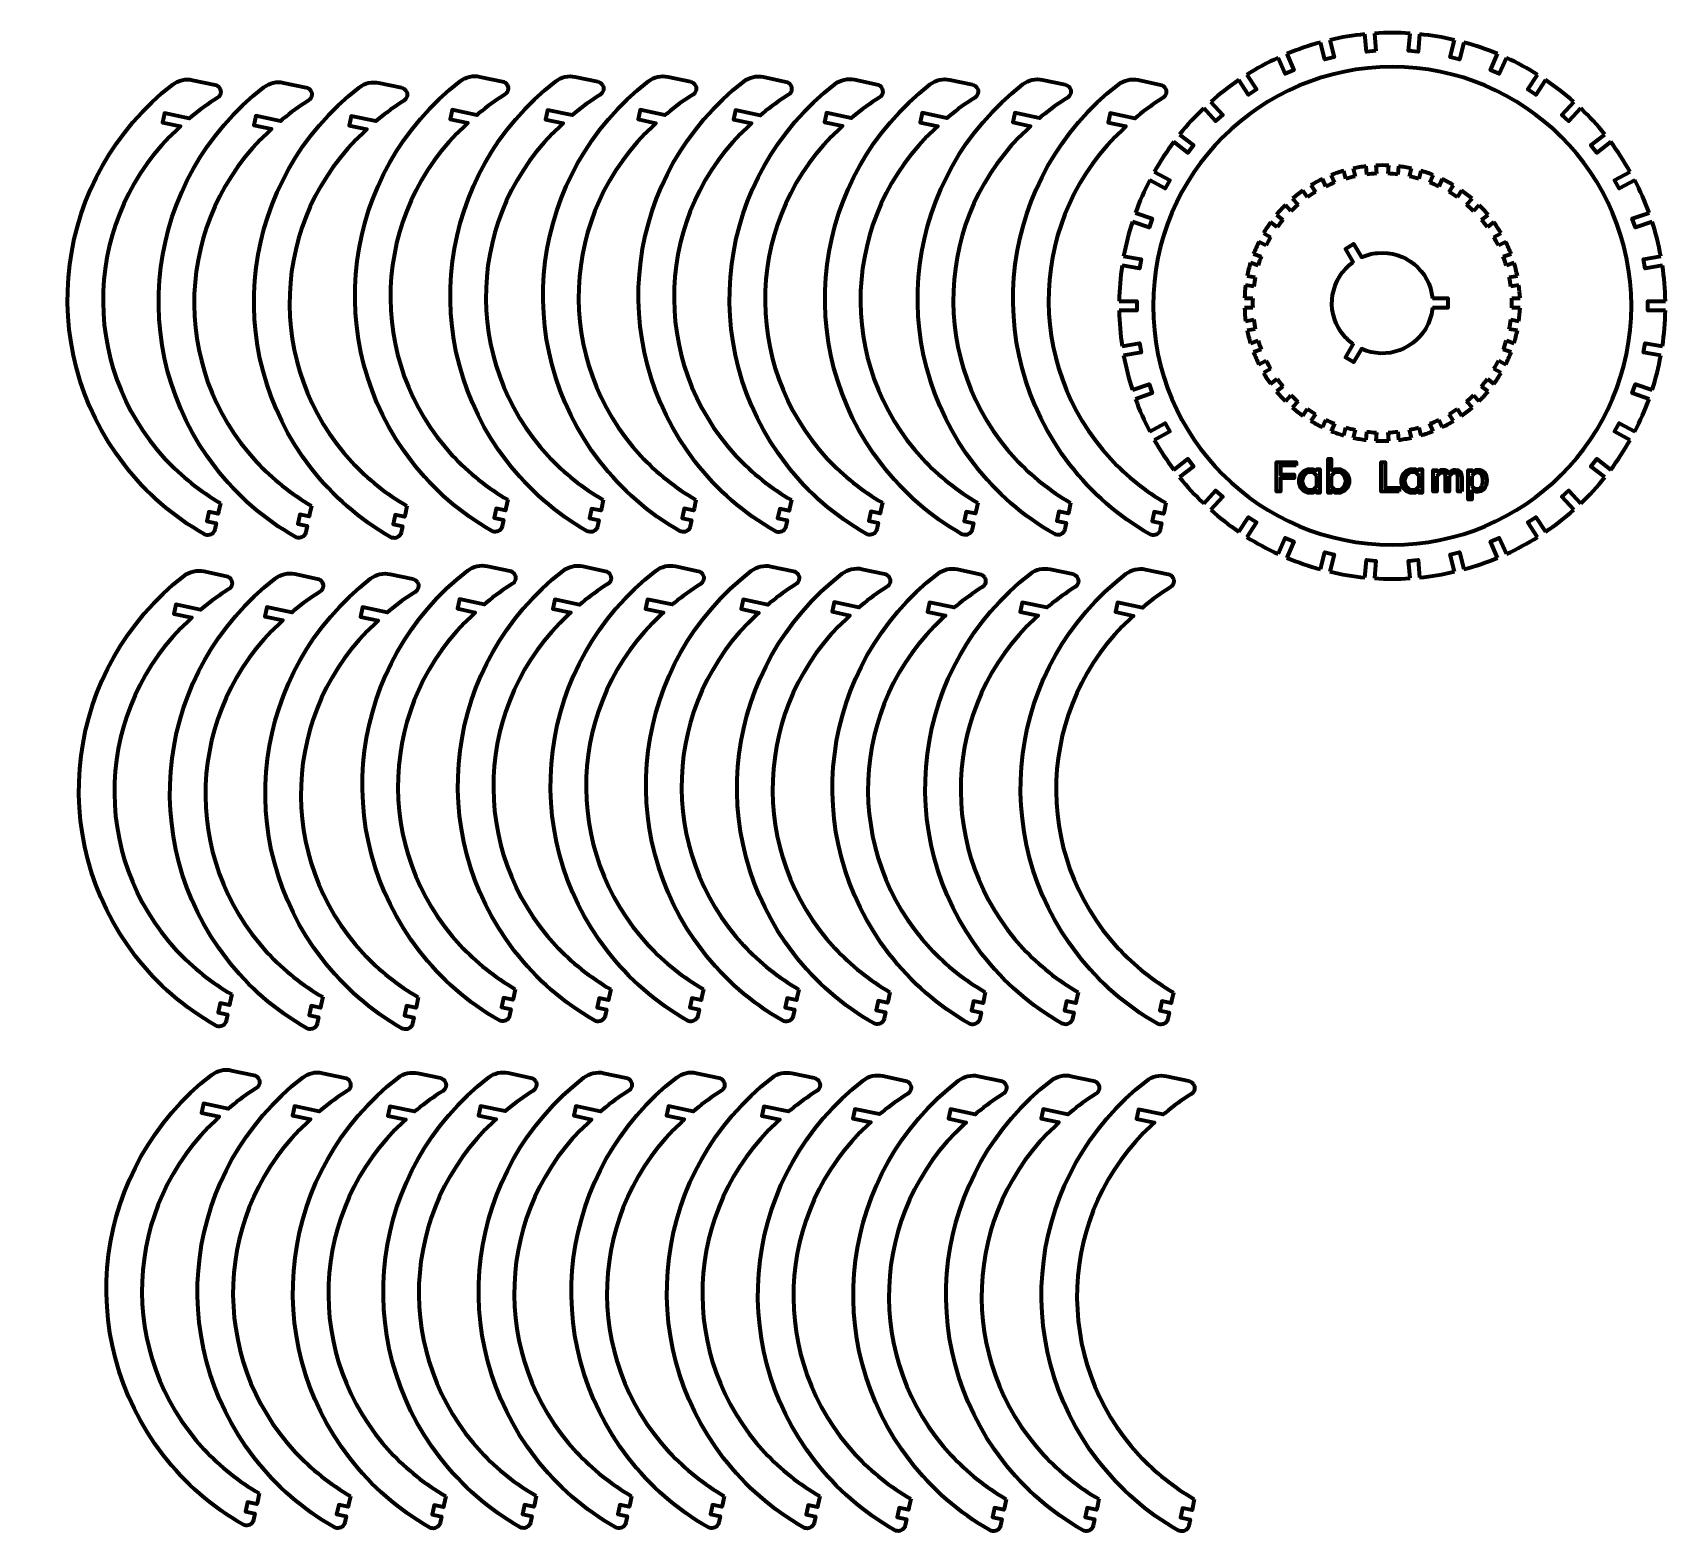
# Model space of a CAD drawing. Extents: x -825 to -144, y -811 to -185.
import ezdxf

# ---------------------------------------------------------------- set-up
doc = ezdxf.new("R2010")
doc.units = 0
doc.layers.add('layer0', color=255, linetype='CONTINUOUS', lineweight=100)
doc.layers.add('layer1', color=5, linetype='CONTINUOUS', lineweight=100)

msp = doc.modelspace()

# ---------------------------------------------------------------- linework, layer by layer
at = {"layer": 'layer0'}
for p, q in [((-265.47, -185.2), (-264.86, -192.53)), ((-638.83, -203.26), (-629.41, -205.26)), ((-638.83, -203.26), (-629.41, -205.26)), ((-599.01, -203.33), (-589.59, -205.34)), ((-560.3, -203.32), (-550.89, -205.32)), ((-560.3, -203.32), (-550.89, -205.32)), ((-520.49, -203.39), (-511.07, -205.39)), ((-758.77, -204.66), (-749.35, -206.66)), ((-720.76, -205.77), (-711.34, -207.77)), ((-720.76, -205.77), (-711.34, -207.77)), ((-680.94, -205.85), (-671.53, -207.85)), ((-482.48, -204.51), (-473.06, -206.51)), ((-482.48, -204.51), (-473.06, -206.51)), ((-442.67, -204.58), (-433.25, -206.58)), ((-403.96, -204.56), (-394.54, -206.56)), ((-403.96, -204.56), (-394.54, -206.56)), ((-364.15, -204.63), (-354.73, -206.64)), ((-283.47, -244.34), (-282.09, -247.47)), ((-277.42, -245.87), (-278.26, -242.55)), ((-274.38, -241.57), (-273.54, -244.88)), ((-268.66, -244.07), (-268.95, -240.66)), ((-264.96, -240.33), (-264.68, -243.74)), ((-259.73, -243.74), (-259.45, -240.33)), ((-255.47, -240.66), (-255.75, -244.07)), ((-250.87, -244.88), (-250.03, -241.57)), ((-246.16, -242.55), (-246.99, -245.87)), ((-242.32, -247.47), (-240.95, -244.34)), ((-293.45, -253.62), (-295.32, -250.76)), ((-291.97, -248.57), (-290.1, -251.43)), ((-285.76, -249.08), (-287.13, -245.95)), ((-237.28, -245.95), (-238.66, -249.08)), ((-234.31, -251.43), (-232.44, -248.57)), ((-229.09, -250.76), (-230.96, -253.62)), ((-300.3, -259.36), (-302.61, -256.85)), ((-299.67, -254.14), (-297.35, -256.66)), ((-227.06, -256.66), (-224.74, -254.14)), ((-221.8, -256.85), (-224.11, -259.36)), ((-306.1, -266.16), (-308.8, -264.06)), ((-306.34, -260.9), (-303.65, -263)), ((-220.77, -263), (-218.07, -260.9)), ((-215.61, -264.06), (-218.31, -266.16)), ((-310.71, -273.81), (-313.72, -272.19)), ((-311.81, -268.67), (-308.81, -270.3)), ((-215.61, -270.3), (-212.6, -268.67)), ((-210.7, -272.19), (-213.7, -273.81)), ((-315.93, -277.23), (-312.7, -278.34)), ((-211.72, -278.34), (-208.48, -277.23)), ((-314, -282.13), (-317.23, -281.02)), ((-207.18, -281.02), (-210.42, -282.13)), ((-315.87, -290.86), (-319.24, -290.3)), ((-318.58, -286.35), (-315.21, -286.92)), ((-209.2, -286.92), (-205.83, -286.35)), ((-205.17, -290.3), (-208.55, -290.86)), ((-319.69, -295.79), (-316.28, -295.79)), ((-316.28, -299.79), (-319.69, -299.79)), ((-208.14, -295.79), (-204.72, -295.79)), ((-204.72, -299.79), (-208.14, -299.79)), ((-319.24, -305.28), (-315.87, -304.72)), ((-208.55, -304.72), (-205.17, -305.28)), ((-315.21, -308.66), (-318.58, -309.22)), ((-205.83, -309.22), (-209.2, -308.66)), ((-317.23, -314.56), (-314, -313.45)), ((-312.7, -317.24), (-315.93, -318.35)), ((-208.48, -318.35), (-211.72, -317.24)), ((-210.42, -313.45), (-207.18, -314.56)), ((-313.72, -323.39), (-310.71, -321.76)), ((-308.81, -325.28), (-311.81, -326.91)), ((-212.6, -326.91), (-215.61, -325.28)), ((-213.7, -321.76), (-210.7, -323.39)), ((-308.8, -331.52), (-306.1, -329.42)), ((-303.65, -332.58), (-306.34, -334.68)), ((-218.07, -334.68), (-220.77, -332.58)), ((-218.31, -329.42), (-215.61, -331.52)), ((-302.61, -338.73), (-300.3, -336.22)), ((-297.35, -338.92), (-299.67, -341.44)), ((-224.74, -341.44), (-227.06, -338.92)), ((-224.11, -336.22), (-221.8, -338.73)), ((-295.32, -344.82), (-293.45, -341.96)), ((-290.1, -344.15), (-291.97, -347.01)), ((-287.13, -349.63), (-285.76, -346.5)), ((-238.66, -346.5), (-237.28, -349.63)), ((-232.44, -347.01), (-234.31, -344.15)), ((-230.96, -341.96), (-229.09, -344.82)), ((-282.09, -348.11), (-283.47, -351.24)), ((-278.26, -353.03), (-277.42, -349.71)), ((-273.54, -350.7), (-274.38, -354.01)), ((-268.95, -354.92), (-268.66, -351.51)), ((-264.68, -351.84), (-264.96, -355.25)), ((-259.45, -355.25), (-259.73, -351.84)), ((-255.75, -351.51), (-255.47, -354.92)), ((-250.03, -354.01), (-250.87, -350.7)), ((-246.99, -349.71), (-246.16, -353.03)), ((-240.95, -351.24), (-242.32, -348.11)), ((-635.7, -407.61), (-626.28, -409.61)), ((-635.7, -407.61), (-626.28, -409.61)), ((-595.88, -407.68), (-586.46, -409.68)), ((-557.18, -407.67), (-547.76, -409.67)), ((-557.18, -407.67), (-547.76, -409.67)), ((-517.36, -407.74), (-507.94, -409.74)), ((-754.05, -409.79), (-744.63, -411.8)), ((-716.04, -410.91), (-706.62, -412.91)), ((-716.04, -410.91), (-706.62, -412.91)), ((-676.23, -410.98), (-666.81, -412.99)), ((-479.35, -408.85), (-469.94, -410.86)), ((-479.35, -408.85), (-469.94, -410.86)), ((-439.54, -408.93), (-430.12, -410.93)), ((-400.83, -408.91), (-391.41, -410.91)), ((-400.83, -408.91), (-391.41, -410.91)), ((-361.02, -408.98), (-351.6, -410.99)), ((-742.55, -618.16), (-733.13, -620.16)), ((-704.54, -619.27), (-695.12, -621.28)), ((-704.54, -619.27), (-695.12, -621.28)), ((-664.73, -619.35), (-655.31, -621.35)), ((-626.99, -619.22), (-617.57, -621.22)), ((-626.99, -619.22), (-617.57, -621.22)), ((-587.17, -619.29), (-577.76, -621.29)), ((-548.47, -619.27), (-539.05, -621.28)), ((-548.47, -619.27), (-539.05, -621.28)), ((-508.65, -619.35), (-499.23, -621.35)), ((-470.65, -620.46), (-461.23, -622.47)), ((-470.65, -620.46), (-461.23, -622.47)), ((-430.83, -620.54), (-421.41, -622.54)), ((-392.12, -620.52), (-382.71, -622.52)), ((-392.12, -620.52), (-382.71, -622.52)), ((-352.31, -620.59), (-342.89, -622.59))]:
    msp.add_line(p, q, dxfattribs=at)
for points in [[(-284.09, -187.97), (-282.29, -195.1), (-286.16, -196.08), (-287.97, -188.95)], [(-264.86, -192.53), (-268.85, -192.86), (-269.46, -185.53)], [(-246.64, -185.53), (-247.25, -192.86), (-251.24, -192.53), (-250.63, -185.2)], [(-228.13, -188.95), (-229.94, -196.08), (-233.81, -195.1), (-232.01, -187.97)], [(-302.01, -193.77), (-299.05, -200.51), (-302.71, -202.11), (-305.67, -195.38)], [(-210.43, -195.38), (-213.39, -202.12), (-217.05, -200.51), (-214.1, -193.77)], [(-318.72, -202.44), (-314.69, -208.6), (-318.04, -210.79), (-322.07, -204.63)], [(-194.03, -204.63), (-198.06, -210.79), (-201.41, -208.6), (-197.38, -202.44)], [(-639.22, -218.51), (-640.15, -219.29), (-650.45, -217.1), (-651.28, -221.02), (-643.85, -222.6), (-644.77, -223.47)], [(-639.22, -218.51), (-640.15, -219.29), (-650.45, -217.1), (-651.28, -221.02), (-643.85, -222.6), (-644.77, -223.47)], [(-599.41, -218.58), (-600.33, -219.37), (-610.64, -217.18), (-611.47, -221.09), (-604.03, -222.67), (-604.96, -223.54)], [(-560.7, -218.57), (-561.63, -219.35), (-571.93, -217.16), (-572.76, -221.07), (-565.33, -222.65), (-566.25, -223.52)], [(-560.7, -218.57), (-561.63, -219.35), (-571.93, -217.16), (-572.76, -221.07), (-565.33, -222.65), (-566.25, -223.52)], [(-520.89, -218.64), (-521.81, -219.42), (-532.12, -217.23), (-532.95, -221.14), (-525.51, -222.73), (-526.44, -223.59)], [(-333.78, -213.74), (-328.79, -219.15), (-331.74, -221.86), (-336.72, -216.45)], [(-179.38, -216.45), (-184.36, -221.86), (-187.31, -219.16), (-182.32, -213.74)], [(-759.16, -219.91), (-760.09, -220.69), (-770.39, -218.5), (-771.23, -222.41), (-763.79, -223.99), (-764.71, -224.86)], [(-721.15, -221.02), (-722.08, -221.81), (-732.39, -219.62), (-733.22, -223.53), (-725.78, -225.11), (-726.71, -225.98)], [(-721.15, -221.02), (-722.08, -221.81), (-732.39, -219.62), (-733.22, -223.53), (-725.78, -225.11), (-726.71, -225.98)], [(-681.34, -221.1), (-682.27, -221.88), (-692.57, -219.69), (-693.4, -223.6), (-685.97, -225.18), (-686.89, -226.05)], [(-482.88, -219.76), (-483.8, -220.54), (-494.11, -218.35), (-494.94, -222.26), (-487.5, -223.84), (-488.43, -224.71)], [(-482.88, -219.76), (-483.8, -220.54), (-494.11, -218.35), (-494.94, -222.26), (-487.5, -223.84), (-488.43, -224.71)], [(-443.06, -219.83), (-443.99, -220.61), (-454.29, -218.42), (-455.13, -222.33), (-447.69, -223.91), (-448.61, -224.78)], [(-404.36, -219.81), (-405.28, -220.59), (-415.59, -218.4), (-416.42, -222.32), (-408.98, -223.9), (-409.91, -224.77)], [(-404.36, -219.81), (-405.28, -220.59), (-415.59, -218.4), (-416.42, -222.32), (-408.98, -223.9), (-409.91, -224.77)], [(-364.54, -219.89), (-365.47, -220.67), (-375.77, -218.48), (-376.6, -222.39), (-369.17, -223.97), (-370.09, -224.84)], [(-346.77, -227.37), (-340.96, -231.89), (-343.42, -235.04), (-349.23, -230.53)], [(-166.87, -230.53), (-172.68, -235.04), (-175.14, -231.89), (-169.33, -227.37)], [(-357.34, -242.95), (-350.87, -246.45), (-352.78, -249.97), (-359.25, -246.47)], [(-156.85, -246.47), (-163.32, -249.97), (-165.23, -246.45), (-158.76, -242.95)], [(-365.21, -260.05), (-358.25, -262.44), (-359.55, -266.23), (-366.51, -263.84)], [(-149.59, -263.84), (-156.55, -266.23), (-157.85, -262.44), (-150.89, -260.06)], [(-370.15, -278.22), (-362.89, -279.43), (-363.55, -283.38), (-370.81, -282.17)], [(-274.39, -280.69), (-274.39, -280.69), (-277.61, -275.1), (-277.61, -275.1), (-277.61, -275.1), (-274.15, -273.1), (-274.15, -273.1), (-274.15, -273.1), (-270.93, -278.69), (-270.93, -278.69)], [(-145.29, -282.17), (-152.55, -283.38), (-153.21, -279.43), (-145.95, -278.22)], [(-372.03, -296.96), (-364.68, -296.96), (-364.68, -300.96), (-372.03, -300.96)], [(-234.86, -295.79), (-234.86, -295.79), (-234.86, -299.79), (-234.86, -299.79), (-234.86, -299.79), (-241.3, -299.79), (-241.3, -299.79)], [(-241.3, -295.79), (-241.3, -295.79), (-234.86, -295.79), (-234.86, -295.79)], [(-144.07, -300.96), (-151.42, -300.96), (-151.42, -296.96), (-144.07, -296.96)], [(-370.81, -315.74), (-363.55, -314.53), (-362.89, -318.48), (-370.15, -319.69)], [(-270.93, -316.89), (-270.93, -316.89), (-274.15, -322.48), (-274.15, -322.48), (-274.15, -322.48), (-277.61, -320.48), (-277.61, -320.48), (-277.61, -320.48), (-274.39, -314.89), (-274.39, -314.89)], [(-145.95, -319.69), (-153.21, -318.48), (-152.55, -314.53), (-145.29, -315.75)], [(-366.51, -334.07), (-359.55, -331.69), (-358.25, -335.47), (-365.21, -337.86)], [(-150.89, -337.86), (-157.85, -335.47), (-156.55, -331.69), (-149.59, -334.08)], [(-359.25, -351.45), (-352.78, -347.95), (-350.87, -351.46), (-357.34, -354.97)], [(-158.76, -354.97), (-165.23, -351.46), (-163.32, -347.95), (-156.85, -351.45)], [(-349.23, -367.39), (-343.42, -362.87), (-340.97, -366.03), (-346.77, -370.54)], [(-169.33, -370.55), (-175.14, -366.03), (-172.68, -362.87), (-166.87, -367.39)], [(-747.11, -381.27), (-747.87, -384.86), (-748.07, -385.8), (-751.98, -384.96), (-752.81, -388.88), (-748.9, -389.71), (-749.46, -392.33)], [(-627.17, -379.87), (-627.93, -383.46), (-628.13, -384.4), (-632.04, -383.57), (-632.87, -387.48), (-628.96, -388.31), (-629.52, -390.93)], [(-627.17, -379.87), (-627.93, -383.46), (-628.13, -384.4), (-632.04, -383.57), (-632.87, -387.48), (-628.96, -388.31), (-629.52, -390.93)], [(-587.35, -379.95), (-588.11, -383.54), (-588.31, -384.47), (-592.23, -383.64), (-593.06, -387.55), (-589.14, -388.39), (-589.7, -391)], [(-548.64, -379.93), (-549.41, -383.52), (-549.61, -384.46), (-553.52, -383.63), (-554.35, -387.54), (-550.44, -388.37), (-550.99, -390.99)], [(-548.64, -379.93), (-549.41, -383.52), (-549.61, -384.46), (-553.52, -383.63), (-554.35, -387.54), (-550.44, -388.37), (-550.99, -390.99)], [(-508.83, -380), (-509.59, -383.59), (-509.79, -384.53), (-513.7, -383.7), (-514.54, -387.61), (-510.62, -388.44), (-511.18, -391.06)], [(-470.82, -381.12), (-471.58, -384.71), (-471.78, -385.65), (-475.7, -384.81), (-476.53, -388.73), (-472.62, -389.56), (-473.17, -392.18)], [(-470.82, -381.12), (-471.58, -384.71), (-471.78, -385.65), (-475.7, -384.81), (-476.53, -388.73), (-472.62, -389.56), (-473.17, -392.18)], [(-431.01, -381.19), (-431.77, -384.78), (-431.97, -385.72), (-435.88, -384.89), (-436.71, -388.8), (-432.8, -389.63), (-433.36, -392.25)], [(-392.3, -381.17), (-393.06, -384.77), (-393.26, -385.7), (-397.17, -384.87), (-398.01, -388.78), (-394.09, -389.61), (-394.65, -392.23)], [(-392.3, -381.17), (-393.06, -384.77), (-393.26, -385.7), (-397.17, -384.87), (-398.01, -388.78), (-394.09, -389.61), (-394.65, -392.23)], [(-352.49, -381.25), (-353.25, -384.84), (-353.45, -385.77), (-357.36, -384.94), (-358.19, -388.86), (-354.28, -389.69), (-354.84, -392.31)], [(-336.72, -381.46), (-331.74, -376.05), (-328.8, -378.76), (-333.78, -384.17)], [(-182.32, -384.17), (-187.31, -378.76), (-184.36, -376.05), (-179.38, -381.46)], [(-709.1, -382.39), (-709.86, -385.98), (-710.06, -386.91), (-713.97, -386.08), (-714.8, -389.99), (-710.89, -390.83), (-711.45, -393.44)], [(-709.1, -382.39), (-709.86, -385.98), (-710.06, -386.91), (-713.97, -386.08), (-714.8, -389.99), (-710.89, -390.83), (-711.45, -393.44)], [(-669.28, -382.46), (-670.05, -386.05), (-670.25, -386.99), (-674.16, -386.15), (-674.99, -390.07), (-671.08, -390.9), (-671.63, -393.52)], [(-322.07, -393.29), (-318.04, -387.13), (-314.7, -389.31), (-318.72, -395.47)], [(-197.38, -395.47), (-201.41, -389.31), (-198.06, -387.13), (-194.03, -393.29)], [(-305.67, -402.54), (-302.71, -395.8), (-299.05, -397.41), (-302.01, -404.14)], [(-287.97, -408.96), (-286.17, -401.83), (-282.29, -402.81), (-284.09, -409.94)], [(-232.01, -409.94), (-233.81, -402.81), (-229.94, -401.83), (-228.13, -408.96)], [(-214.1, -404.14), (-217.05, -397.41), (-213.39, -395.8), (-210.43, -402.54)], [(-269.46, -412.38), (-268.85, -405.05), (-264.86, -405.38), (-265.47, -412.72)], [(-250.63, -412.72), (-251.24, -405.38), (-247.25, -405.05), (-246.65, -412.38)], [(-636.09, -422.86), (-637.02, -423.64), (-647.33, -421.45), (-648.16, -425.36), (-640.72, -426.95), (-641.64, -427.81)], [(-636.09, -422.86), (-637.02, -423.64), (-647.33, -421.45), (-648.16, -425.36), (-640.72, -426.95), (-641.64, -427.81)], [(-596.28, -422.93), (-597.2, -423.72), (-607.51, -421.52), (-608.34, -425.44), (-600.91, -427.02), (-601.83, -427.89)], [(-557.57, -422.92), (-558.5, -423.7), (-568.8, -421.51), (-569.64, -425.42), (-562.2, -427), (-563.12, -427.87)], [(-557.57, -422.92), (-558.5, -423.7), (-568.8, -421.51), (-569.64, -425.42), (-562.2, -427), (-563.12, -427.87)], [(-517.76, -422.99), (-518.68, -423.77), (-528.99, -421.58), (-529.82, -425.49), (-522.39, -427.07), (-523.31, -427.94)], [(-754.44, -425.05), (-755.37, -425.83), (-765.68, -423.64), (-766.51, -427.55), (-759.07, -429.13), (-759.99, -430)], [(-716.44, -426.16), (-717.36, -426.94), (-727.67, -424.75), (-728.5, -428.67), (-721.06, -430.25), (-721.99, -431.12)], [(-716.44, -426.16), (-717.36, -426.94), (-727.67, -424.75), (-728.5, -428.67), (-721.06, -430.25), (-721.99, -431.12)], [(-676.62, -426.23), (-677.55, -427.02), (-687.85, -424.83), (-688.68, -428.74), (-681.25, -430.32), (-682.17, -431.19)], [(-479.75, -424.11), (-480.68, -424.89), (-490.98, -422.7), (-491.81, -426.61), (-484.38, -428.19), (-485.3, -429.06)], [(-479.75, -424.11), (-480.68, -424.89), (-490.98, -422.7), (-491.81, -426.61), (-484.38, -428.19), (-485.3, -429.06)], [(-439.94, -424.18), (-440.86, -424.96), (-451.17, -422.77), (-452, -426.68), (-444.56, -428.26), (-445.49, -429.13)], [(-401.23, -424.16), (-402.15, -424.94), (-412.46, -422.75), (-413.29, -426.67), (-405.86, -428.25), (-406.78, -429.12)], [(-401.23, -424.16), (-402.15, -424.94), (-412.46, -422.75), (-413.29, -426.67), (-405.86, -428.25), (-406.78, -429.12)], [(-361.41, -424.23), (-362.34, -425.02), (-372.65, -422.83), (-373.48, -426.74), (-366.04, -428.32), (-366.96, -429.19)], [(-624.04, -584.22), (-624.8, -587.81), (-625, -588.75), (-628.91, -587.92), (-629.74, -591.83), (-625.83, -592.66), (-626.39, -595.28)], [(-624.04, -584.22), (-624.8, -587.81), (-625, -588.75), (-628.91, -587.92), (-629.74, -591.83), (-625.83, -592.66), (-626.39, -595.28)], [(-584.22, -584.3), (-584.99, -587.89), (-585.19, -588.82), (-589.1, -587.99), (-589.93, -591.9), (-586.02, -592.74), (-586.57, -595.35)], [(-545.52, -584.28), (-546.28, -587.87), (-546.48, -588.81), (-550.39, -587.97), (-551.22, -591.89), (-547.31, -592.72), (-547.87, -595.34)], [(-545.52, -584.28), (-546.28, -587.87), (-546.48, -588.81), (-550.39, -587.97), (-551.22, -591.89), (-547.31, -592.72), (-547.87, -595.34)], [(-505.7, -584.35), (-506.47, -587.94), (-506.66, -588.88), (-510.58, -588.05), (-511.41, -591.96), (-507.5, -592.79), (-508.05, -595.41)], [(-467.69, -585.47), (-468.46, -589.06), (-468.66, -589.99), (-472.57, -589.16), (-473.4, -593.08), (-469.49, -593.91), (-470.04, -596.53)], [(-467.69, -585.47), (-468.46, -589.06), (-468.66, -589.99), (-472.57, -589.16), (-473.4, -593.08), (-469.49, -593.91), (-470.04, -596.53)], [(-427.88, -585.54), (-428.64, -589.13), (-428.84, -590.07), (-432.75, -589.24), (-433.59, -593.15), (-429.67, -593.98), (-430.23, -596.6)], [(-389.17, -585.52), (-389.94, -589.11), (-390.14, -590.05), (-394.05, -589.22), (-394.88, -593.13), (-390.97, -593.96), (-391.52, -596.58)], [(-389.17, -585.52), (-389.94, -589.11), (-390.14, -590.05), (-394.05, -589.22), (-394.88, -593.13), (-390.97, -593.96), (-391.52, -596.58)], [(-349.36, -585.6), (-350.12, -589.19), (-350.32, -590.12), (-354.23, -589.29), (-355.06, -593.2), (-351.15, -594.04), (-351.71, -596.65)], [(-742.39, -586.41), (-743.15, -590), (-743.35, -590.93), (-747.26, -590.1), (-748.09, -594.02), (-744.18, -594.85), (-744.74, -597.47)], [(-704.38, -587.52), (-705.14, -591.11), (-705.34, -592.05), (-709.25, -591.22), (-710.09, -595.13), (-706.17, -595.96), (-706.73, -598.58)], [(-704.38, -587.52), (-705.14, -591.11), (-705.34, -592.05), (-709.25, -591.22), (-710.09, -595.13), (-706.17, -595.96), (-706.73, -598.58)], [(-664.57, -587.6), (-665.33, -591.19), (-665.53, -592.12), (-669.44, -591.29), (-670.27, -595.21), (-666.36, -596.04), (-666.92, -598.65)], [(-742.94, -633.41), (-743.87, -634.19), (-754.18, -632), (-755.01, -635.91), (-747.57, -637.49), (-748.49, -638.36)], [(-704.94, -634.53), (-705.86, -635.31), (-716.17, -633.12), (-717, -637.03), (-709.56, -638.61), (-710.49, -639.48)], [(-704.94, -634.53), (-705.86, -635.31), (-716.17, -633.12), (-717, -637.03), (-709.56, -638.61), (-710.49, -639.48)], [(-665.12, -634.6), (-666.05, -635.38), (-676.35, -633.19), (-677.18, -637.1), (-669.75, -638.68), (-670.67, -639.55)], [(-627.39, -634.47), (-628.31, -635.25), (-638.62, -633.06), (-639.45, -636.97), (-632.01, -638.56), (-632.94, -639.42)], [(-627.39, -634.47), (-628.31, -635.25), (-638.62, -633.06), (-639.45, -636.97), (-632.01, -638.56), (-632.94, -639.42)], [(-587.57, -634.54), (-588.5, -635.33), (-598.8, -633.13), (-599.63, -637.05), (-592.2, -638.63), (-593.12, -639.5)], [(-548.86, -634.53), (-549.79, -635.31), (-560.1, -633.12), (-560.93, -637.03), (-553.49, -638.61), (-554.41, -639.48)], [(-548.86, -634.53), (-549.79, -635.31), (-560.1, -633.12), (-560.93, -637.03), (-553.49, -638.61), (-554.41, -639.48)], [(-509.05, -634.6), (-509.97, -635.38), (-520.28, -633.19), (-521.11, -637.1), (-513.68, -638.68), (-514.6, -639.55)], [(-471.04, -635.72), (-471.97, -636.5), (-482.27, -634.31), (-483.1, -638.22), (-475.67, -639.8), (-476.59, -640.67)], [(-471.04, -635.72), (-471.97, -636.5), (-482.27, -634.31), (-483.1, -638.22), (-475.67, -639.8), (-476.59, -640.67)], [(-431.23, -635.79), (-432.15, -636.57), (-442.46, -634.38), (-443.29, -638.29), (-435.85, -639.87), (-436.78, -640.74)], [(-392.52, -635.77), (-393.45, -636.55), (-403.75, -634.36), (-404.58, -638.28), (-397.15, -639.86), (-398.07, -640.73)], [(-392.52, -635.77), (-393.45, -636.55), (-403.75, -634.36), (-404.58, -638.28), (-397.15, -639.86), (-398.07, -640.73)], [(-352.71, -635.84), (-353.63, -636.63), (-363.94, -634.44), (-364.77, -638.35), (-357.33, -639.93), (-358.26, -640.8)], [(-730.89, -794.77), (-731.65, -798.36), (-731.85, -799.3), (-735.76, -798.47), (-736.59, -802.38), (-732.68, -803.21), (-733.24, -805.83)], [(-692.88, -795.89), (-693.64, -799.48), (-693.84, -800.41), (-697.75, -799.58), (-698.59, -803.5), (-694.67, -804.33), (-695.23, -806.95)], [(-692.88, -795.89), (-693.64, -799.48), (-693.84, -800.41), (-697.75, -799.58), (-698.59, -803.5), (-694.67, -804.33), (-695.23, -806.95)], [(-653.07, -795.96), (-653.83, -799.55), (-654.03, -800.49), (-657.94, -799.66), (-658.77, -803.57), (-654.86, -804.4), (-655.42, -807.02)], [(-615.33, -795.83), (-616.09, -799.42), (-616.29, -800.36), (-620.2, -799.53), (-621.04, -803.44), (-617.12, -804.27), (-617.68, -806.89)], [(-615.33, -795.83), (-616.09, -799.42), (-616.29, -800.36), (-620.2, -799.53), (-621.04, -803.44), (-617.12, -804.27), (-617.68, -806.89)], [(-575.51, -795.91), (-576.28, -799.5), (-576.48, -800.43), (-580.39, -799.6), (-581.22, -803.51), (-577.31, -804.34), (-577.86, -806.96)], [(-536.81, -795.89), (-537.57, -799.48), (-537.77, -800.42), (-541.68, -799.58), (-542.51, -803.5), (-538.6, -804.33), (-539.16, -806.95)], [(-536.81, -795.89), (-537.57, -799.48), (-537.77, -800.42), (-541.68, -799.58), (-542.51, -803.5), (-538.6, -804.33), (-539.16, -806.95)], [(-496.99, -795.96), (-497.76, -799.55), (-497.96, -800.49), (-501.87, -799.66), (-502.7, -803.57), (-498.79, -804.4), (-499.34, -807.02)], [(-458.99, -797.08), (-459.75, -800.67), (-459.95, -801.6), (-463.86, -800.77), (-464.69, -804.69), (-460.78, -805.52), (-461.34, -808.13)], [(-458.99, -797.08), (-459.75, -800.67), (-459.95, -801.6), (-463.86, -800.77), (-464.69, -804.69), (-460.78, -805.52), (-461.34, -808.13)], [(-419.17, -797.15), (-419.93, -800.74), (-420.13, -801.68), (-424.05, -800.85), (-424.88, -804.76), (-420.96, -805.59), (-421.52, -808.21)], [(-380.46, -797.13), (-381.23, -800.72), (-381.43, -801.66), (-385.34, -800.83), (-386.17, -804.74), (-382.26, -805.57), (-382.81, -808.19)], [(-380.46, -797.13), (-381.23, -800.72), (-381.43, -801.66), (-385.34, -800.83), (-386.17, -804.74), (-382.26, -805.57), (-382.81, -808.19)], [(-340.65, -797.21), (-341.41, -800.8), (-341.61, -801.73), (-345.52, -800.9), (-346.36, -804.81), (-342.44, -805.65), (-343, -808.26)]]:
    msp.add_lwpolyline(points, dxfattribs=at)
for points in [[(-287.97, -188.95), (-292.75, -190.25), (-297.44, -191.86), (-302.01, -193.77)], [(-269.46, -185.53), (-274.38, -186.02), (-279.27, -186.84), (-284.09, -187.97)], [(-250.63, -185.2), (-255.57, -184.88), (-260.53, -184.88), (-265.47, -185.2)], [(-232.01, -187.97), (-236.83, -186.84), (-241.72, -186.02), (-246.64, -185.53)], [(-214.1, -193.77), (-218.66, -191.86), (-223.35, -190.25), (-228.13, -188.95)], [(-305.67, -195.38), (-310.17, -197.45), (-314.53, -199.81), (-318.72, -202.44)], [(-197.38, -202.44), (-201.57, -199.81), (-205.93, -197.45), (-210.43, -195.38)], [(-322.07, -204.63), (-326.16, -207.41), (-330.08, -210.45), (-333.78, -213.74)], [(-182.32, -213.74), (-186.02, -210.45), (-189.94, -207.41), (-194.03, -204.63)], [(-336.72, -216.45), (-340.3, -219.87), (-343.66, -223.52), (-346.77, -227.37)], [(-169.33, -227.37), (-172.44, -223.52), (-175.8, -219.87), (-179.38, -216.45)], [(-349.23, -230.53), (-352.2, -234.49), (-354.91, -238.64), (-357.34, -242.95)], [(-158.76, -242.95), (-161.19, -238.64), (-163.9, -234.49), (-166.87, -230.53)], [(-278.26, -242.55), (-280.02, -243.06), (-281.76, -243.66), (-283.47, -244.34)], [(-273.54, -244.88), (-274.84, -245.16), (-276.14, -245.49), (-277.42, -245.87)], [(-268.95, -240.66), (-270.77, -240.88), (-272.58, -241.18), (-274.38, -241.57)], [(-264.68, -243.74), (-266.01, -243.8), (-267.34, -243.91), (-268.66, -244.07)], [(-259.45, -240.33), (-261.29, -240.25), (-263.13, -240.25), (-264.96, -240.33)], [(-255.75, -244.07), (-257.07, -243.91), (-258.4, -243.8), (-259.73, -243.74)], [(-250.03, -241.57), (-251.83, -241.18), (-253.64, -240.88), (-255.47, -240.66)], [(-246.99, -245.87), (-248.27, -245.49), (-249.57, -245.16), (-250.87, -244.88)], [(-240.95, -244.34), (-242.65, -243.66), (-244.39, -243.06), (-246.16, -242.55)], [(-359.25, -246.47), (-361.53, -250.86), (-363.52, -255.4), (-365.21, -260.05)], [(-295.32, -250.76), (-296.83, -251.81), (-298.28, -252.94), (-299.67, -254.14)], [(-290.1, -251.43), (-291.25, -252.12), (-292.36, -252.85), (-293.45, -253.62)], [(-287.13, -245.95), (-288.79, -246.74), (-290.4, -247.62), (-291.97, -248.57)], [(-282.09, -247.47), (-283.33, -247.96), (-284.56, -248.5), (-285.76, -249.08)], [(-238.66, -249.08), (-239.86, -248.5), (-241.08, -247.96), (-242.32, -247.47)], [(-232.44, -248.57), (-234.01, -247.62), (-235.63, -246.74), (-237.28, -245.95)], [(-230.96, -253.62), (-232.05, -252.85), (-233.16, -252.12), (-234.31, -251.43)], [(-224.74, -254.14), (-226.14, -252.94), (-227.59, -251.81), (-229.09, -250.76)], [(-150.89, -260.06), (-152.58, -255.4), (-154.57, -250.86), (-156.85, -246.47)], [(-302.61, -256.85), (-303.92, -258.14), (-305.17, -259.49), (-306.34, -260.9)], [(-297.35, -256.66), (-298.37, -257.52), (-299.35, -258.43), (-300.3, -259.36)], [(-224.11, -259.36), (-225.06, -258.43), (-226.04, -257.52), (-227.06, -256.66)], [(-218.07, -260.9), (-219.25, -259.49), (-220.49, -258.14), (-221.8, -256.85)], [(-366.51, -263.84), (-368.03, -268.55), (-369.25, -273.35), (-370.15, -278.22)], [(-308.8, -264.06), (-309.88, -265.55), (-310.88, -267.09), (-311.81, -268.67)], [(-303.65, -263), (-304.5, -264.02), (-305.32, -265.08), (-306.1, -266.16)], [(-218.31, -266.16), (-219.09, -265.08), (-219.91, -264.02), (-220.77, -263)], [(-212.6, -268.67), (-213.53, -267.09), (-214.53, -265.55), (-215.61, -264.06)], [(-145.95, -278.22), (-146.85, -273.35), (-148.07, -268.55), (-149.59, -263.84)], [(-313.72, -272.19), (-314.54, -273.83), (-315.27, -275.52), (-315.93, -277.23)], [(-308.81, -270.3), (-309.48, -271.45), (-310.12, -272.62), (-310.71, -273.81)], [(-213.7, -273.81), (-214.29, -272.62), (-214.93, -271.45), (-215.61, -270.3)], [(-208.48, -277.23), (-209.14, -275.52), (-209.88, -273.83), (-210.7, -272.19)], [(-312.7, -278.34), (-313.18, -279.59), (-313.61, -280.85), (-314, -282.13)], [(-210.42, -282.13), (-210.8, -280.85), (-211.24, -279.59), (-211.72, -278.34)], [(-370.81, -282.17), (-371.54, -287.07), (-371.95, -292.01), (-372.03, -296.96)], [(-317.23, -281.02), (-317.76, -282.77), (-318.22, -284.55), (-318.58, -286.35)], [(-205.83, -286.35), (-206.2, -284.55), (-206.65, -282.77), (-207.18, -281.02)], [(-144.07, -296.96), (-144.16, -292.01), (-144.56, -287.07), (-145.29, -282.17)], [(-319.24, -290.3), (-319.48, -292.12), (-319.63, -293.95), (-319.69, -295.79)], [(-315.21, -286.92), (-315.48, -288.22), (-315.7, -289.54), (-315.87, -290.86)], [(-208.55, -290.86), (-208.72, -289.54), (-208.94, -288.22), (-209.2, -286.92)], [(-204.72, -295.79), (-204.78, -293.95), (-204.93, -292.12), (-205.17, -290.3)], [(-319.69, -299.79), (-319.63, -301.63), (-319.48, -303.46), (-319.24, -305.28)], [(-316.28, -295.79), (-316.32, -297.12), (-316.32, -298.46), (-316.28, -299.79)], [(-208.14, -299.79), (-208.09, -298.46), (-208.09, -297.12), (-208.14, -295.79)], [(-205.17, -305.28), (-204.93, -303.46), (-204.78, -301.63), (-204.72, -299.79)], [(-372.03, -300.96), (-371.95, -305.91), (-371.54, -310.85), (-370.81, -315.74)], [(-315.87, -304.72), (-315.7, -306.04), (-315.48, -307.36), (-315.21, -308.66)], [(-209.2, -308.66), (-208.94, -307.36), (-208.72, -306.04), (-208.55, -304.72)], [(-145.29, -315.75), (-144.56, -310.85), (-144.16, -305.91), (-144.07, -300.96)], [(-318.58, -309.22), (-318.22, -311.03), (-317.76, -312.81), (-317.23, -314.56)], [(-207.18, -314.56), (-206.65, -312.81), (-206.2, -311.03), (-205.83, -309.22)], [(-370.15, -319.69), (-369.25, -324.56), (-368.03, -329.36), (-366.51, -334.07)], [(-315.93, -318.35), (-315.27, -320.06), (-314.54, -321.75), (-313.72, -323.39)], [(-314, -313.45), (-313.61, -314.73), (-313.18, -315.99), (-312.7, -317.24)], [(-211.72, -317.24), (-211.24, -315.99), (-210.8, -314.73), (-210.42, -313.45)], [(-210.7, -323.39), (-209.88, -321.75), (-209.14, -320.06), (-208.48, -318.35)], [(-149.59, -334.08), (-148.07, -329.37), (-146.85, -324.56), (-145.95, -319.69)], [(-311.81, -326.91), (-310.88, -328.49), (-309.88, -330.03), (-308.8, -331.52)], [(-310.71, -321.76), (-310.12, -322.96), (-309.48, -324.13), (-308.81, -325.28)], [(-215.61, -325.28), (-214.93, -324.13), (-214.29, -322.96), (-213.7, -321.76)], [(-215.61, -331.52), (-214.53, -330.03), (-213.53, -328.49), (-212.6, -326.91)], [(-306.1, -329.42), (-305.32, -330.5), (-304.5, -331.56), (-303.65, -332.58)], [(-220.77, -332.58), (-219.91, -331.56), (-219.09, -330.5), (-218.31, -329.42)], [(-365.21, -337.86), (-363.52, -342.51), (-361.53, -347.05), (-359.25, -351.45)], [(-306.34, -334.68), (-305.17, -336.09), (-303.92, -337.44), (-302.61, -338.73)], [(-300.3, -336.22), (-299.35, -337.15), (-298.37, -338.06), (-297.35, -338.92)], [(-227.06, -338.92), (-226.04, -338.06), (-225.06, -337.15), (-224.11, -336.22)], [(-221.8, -338.73), (-220.49, -337.44), (-219.25, -336.09), (-218.07, -334.68)], [(-156.85, -351.45), (-154.57, -347.05), (-152.58, -342.51), (-150.89, -337.86)], [(-299.67, -341.44), (-298.28, -342.64), (-296.83, -343.77), (-295.32, -344.82)], [(-293.45, -341.96), (-292.36, -342.73), (-291.25, -343.46), (-290.1, -344.15)], [(-291.97, -347.01), (-290.4, -347.96), (-288.79, -348.84), (-287.13, -349.63)], [(-285.76, -346.5), (-284.56, -347.08), (-283.33, -347.62), (-282.09, -348.11)], [(-242.32, -348.11), (-241.08, -347.62), (-239.86, -347.08), (-238.66, -346.5)], [(-237.28, -349.63), (-235.63, -348.84), (-234.01, -347.96), (-232.44, -347.01)], [(-234.31, -344.15), (-233.16, -343.46), (-232.05, -342.73), (-230.96, -341.96)], [(-229.09, -344.82), (-227.59, -343.77), (-226.14, -342.64), (-224.74, -341.44)], [(-283.47, -351.24), (-281.76, -351.92), (-280.02, -352.52), (-278.26, -353.03)], [(-277.42, -349.71), (-276.14, -350.09), (-274.84, -350.42), (-273.54, -350.7)], [(-274.38, -354.01), (-272.58, -354.4), (-270.77, -354.7), (-268.95, -354.92)], [(-268.66, -351.51), (-267.34, -351.67), (-266.01, -351.78), (-264.68, -351.84)], [(-259.73, -351.84), (-258.4, -351.78), (-257.07, -351.67), (-255.75, -351.51)], [(-255.47, -354.92), (-253.64, -354.7), (-251.83, -354.4), (-250.03, -354.01)], [(-250.87, -350.7), (-249.57, -350.42), (-248.27, -350.09), (-246.99, -349.71)], [(-246.16, -353.03), (-244.39, -352.52), (-242.65, -351.92), (-240.95, -351.24)], [(-357.34, -354.97), (-354.91, -359.28), (-352.2, -363.43), (-349.23, -367.39)], [(-264.96, -355.25), (-263.13, -355.33), (-261.29, -355.33), (-259.45, -355.25)], [(-166.87, -367.39), (-163.9, -363.43), (-161.19, -359.28), (-158.76, -354.97)], [(-346.77, -370.54), (-343.66, -374.4), (-340.3, -378.04), (-336.72, -381.46)], [(-179.38, -381.46), (-175.8, -378.05), (-172.44, -374.4), (-169.33, -370.55)], [(-333.78, -384.17), (-330.08, -387.46), (-326.16, -390.5), (-322.07, -393.29)], [(-194.03, -393.29), (-189.94, -390.51), (-186.03, -387.46), (-182.32, -384.17)], [(-318.72, -395.47), (-314.53, -398.11), (-310.17, -400.47), (-305.67, -402.54)], [(-210.43, -402.54), (-205.93, -400.47), (-201.57, -398.11), (-197.38, -395.47)], [(-302.01, -404.14), (-297.44, -406.05), (-292.75, -407.66), (-287.97, -408.96)], [(-228.13, -408.96), (-223.35, -407.66), (-218.67, -406.05), (-214.1, -404.14)], [(-284.09, -409.94), (-279.27, -411.07), (-274.38, -411.89), (-269.46, -412.38)], [(-265.47, -412.72), (-260.53, -413.04), (-255.57, -413.04), (-250.63, -412.72)], [(-246.65, -412.38), (-241.72, -411.89), (-236.83, -411.07), (-232.01, -409.94)]]:
    msp.add_open_spline(points, degree=3, dxfattribs=at)
for points, knots in [([(-749.46, -392.33), (-749.52, -392.63), (-749.63, -392.92), (-749.79, -393.19), (-749.79, -393.19), (-750.61, -394.63), (-752.44, -395.13), (-753.88, -394.31), (-753.88, -394.31), (-766.78, -386.93), (-778.11, -377.08), (-787.2, -365.33), (-787.2, -365.33), (-825.46, -315.89), (-816.41, -244.79), (-766.97, -206.53), (-766.97, -206.53), (-764.64, -204.73), (-761.64, -204.04), (-758.77, -204.66)], [0, 0, 0, 0, 0.2, 0.2, 0.2, 0.2, 0.4, 0.4, 0.4, 0.4, 0.6, 0.6, 0.6, 0.6, 0.8, 0.8, 0.8, 0.8, 1, 1, 1, 1]), ([(-629.52, -390.93), (-629.58, -391.24), (-629.69, -391.53), (-629.85, -391.8), (-629.85, -391.8), (-630.67, -393.24), (-632.5, -393.73), (-633.94, -392.91), (-633.94, -392.91), (-646.84, -385.53), (-658.16, -375.69), (-667.26, -363.93), (-667.26, -363.93), (-705.52, -314.49), (-696.46, -243.4), (-647.03, -205.13), (-647.03, -205.13), (-644.7, -203.33), (-641.7, -202.65), (-638.83, -203.26)], [0, 0, 0, 0, 0.2, 0.2, 0.2, 0.2, 0.4, 0.4, 0.4, 0.4, 0.6, 0.6, 0.6, 0.6, 0.8, 0.8, 0.8, 0.8, 1, 1, 1, 1]), ([(-629.52, -390.93), (-629.58, -391.24), (-629.69, -391.53), (-629.85, -391.8), (-629.85, -391.8), (-630.67, -393.24), (-632.5, -393.73), (-633.94, -392.91), (-633.94, -392.91), (-646.84, -385.53), (-658.16, -375.69), (-667.26, -363.93), (-667.26, -363.93), (-705.52, -314.49), (-696.46, -243.4), (-647.03, -205.13), (-647.03, -205.13), (-644.7, -203.33), (-641.7, -202.65), (-638.83, -203.26)], [0, 0, 0, 0, 0.2, 0.2, 0.2, 0.2, 0.4, 0.4, 0.4, 0.4, 0.6, 0.6, 0.6, 0.6, 0.8, 0.8, 0.8, 0.8, 1, 1, 1, 1]), ([(-589.7, -391), (-589.77, -391.31), (-589.88, -391.6), (-590.03, -391.87), (-590.03, -391.87), (-590.85, -393.31), (-592.69, -393.81), (-594.12, -392.98), (-594.12, -392.98), (-607.03, -385.61), (-618.35, -375.76), (-627.45, -364), (-627.45, -364), (-665.71, -314.57), (-656.65, -243.47), (-607.21, -205.21), (-607.21, -205.21), (-604.89, -203.41), (-601.89, -202.72), (-599.01, -203.33)], [0, 0, 0, 0, 0.2, 0.2, 0.2, 0.2, 0.4, 0.4, 0.4, 0.4, 0.6, 0.6, 0.6, 0.6, 0.8, 0.8, 0.8, 0.8, 1, 1, 1, 1]), ([(-550.99, -390.99), (-551.06, -391.29), (-551.17, -391.58), (-551.32, -391.85), (-551.32, -391.85), (-552.15, -393.29), (-553.98, -393.79), (-555.42, -392.97), (-555.42, -392.97), (-568.32, -385.59), (-579.64, -375.74), (-588.74, -363.99), (-588.74, -363.99), (-627, -314.55), (-617.94, -243.45), (-568.5, -205.19), (-568.5, -205.19), (-566.18, -203.39), (-563.18, -202.71), (-560.3, -203.32)], [0, 0, 0, 0, 0.2, 0.2, 0.2, 0.2, 0.4, 0.4, 0.4, 0.4, 0.6, 0.6, 0.6, 0.6, 0.8, 0.8, 0.8, 0.8, 1, 1, 1, 1]), ([(-550.99, -390.99), (-551.06, -391.29), (-551.17, -391.58), (-551.32, -391.85), (-551.32, -391.85), (-552.15, -393.29), (-553.98, -393.79), (-555.42, -392.97), (-555.42, -392.97), (-568.32, -385.59), (-579.64, -375.74), (-588.74, -363.99), (-588.74, -363.99), (-627, -314.55), (-617.94, -243.45), (-568.5, -205.19), (-568.5, -205.19), (-566.18, -203.39), (-563.18, -202.71), (-560.3, -203.32)], [0, 0, 0, 0, 0.2, 0.2, 0.2, 0.2, 0.4, 0.4, 0.4, 0.4, 0.6, 0.6, 0.6, 0.6, 0.8, 0.8, 0.8, 0.8, 1, 1, 1, 1]), ([(-511.18, -391.06), (-511.24, -391.36), (-511.36, -391.66), (-511.51, -391.93), (-511.51, -391.93), (-512.33, -393.36), (-514.17, -393.86), (-515.6, -393.04), (-515.6, -393.04), (-528.51, -385.66), (-539.83, -375.81), (-548.92, -364.06), (-548.92, -364.06), (-587.19, -314.62), (-578.13, -243.53), (-528.69, -205.26), (-528.69, -205.26), (-526.36, -203.46), (-523.37, -202.78), (-520.49, -203.39)], [0, 0, 0, 0, 0.2, 0.2, 0.2, 0.2, 0.4, 0.4, 0.4, 0.4, 0.6, 0.6, 0.6, 0.6, 0.8, 0.8, 0.8, 0.8, 1, 1, 1, 1]), ([(-473.17, -392.18), (-473.24, -392.48), (-473.35, -392.77), (-473.5, -393.04), (-473.5, -393.04), (-474.32, -394.48), (-476.16, -394.98), (-477.6, -394.16), (-477.6, -394.16), (-490.5, -386.78), (-501.82, -376.93), (-510.92, -365.18), (-510.92, -365.18), (-549.18, -315.74), (-540.12, -244.64), (-490.68, -206.38), (-490.68, -206.38), (-488.36, -204.58), (-485.36, -203.89), (-482.48, -204.51)], [0, 0, 0, 0, 0.2, 0.2, 0.2, 0.2, 0.4, 0.4, 0.4, 0.4, 0.6, 0.6, 0.6, 0.6, 0.8, 0.8, 0.8, 0.8, 1, 1, 1, 1]), ([(-473.17, -392.18), (-473.24, -392.48), (-473.35, -392.77), (-473.5, -393.04), (-473.5, -393.04), (-474.32, -394.48), (-476.16, -394.98), (-477.6, -394.16), (-477.6, -394.16), (-490.5, -386.78), (-501.82, -376.93), (-510.92, -365.18), (-510.92, -365.18), (-549.18, -315.74), (-540.12, -244.64), (-490.68, -206.38), (-490.68, -206.38), (-488.36, -204.58), (-485.36, -203.89), (-482.48, -204.51)], [0, 0, 0, 0, 0.2, 0.2, 0.2, 0.2, 0.4, 0.4, 0.4, 0.4, 0.6, 0.6, 0.6, 0.6, 0.8, 0.8, 0.8, 0.8, 1, 1, 1, 1]), ([(-433.36, -392.25), (-433.42, -392.55), (-433.53, -392.85), (-433.69, -393.11), (-433.69, -393.11), (-434.51, -394.55), (-436.34, -395.05), (-437.78, -394.23), (-437.78, -394.23), (-450.68, -386.85), (-462.01, -377), (-471.1, -365.25), (-471.1, -365.25), (-509.37, -315.81), (-500.31, -244.71), (-450.87, -206.45), (-450.87, -206.45), (-448.54, -204.65), (-445.54, -203.97), (-442.67, -204.58)], [0, 0, 0, 0, 0.2, 0.2, 0.2, 0.2, 0.4, 0.4, 0.4, 0.4, 0.6, 0.6, 0.6, 0.6, 0.8, 0.8, 0.8, 0.8, 1, 1, 1, 1]), ([(-394.65, -392.23), (-394.71, -392.54), (-394.83, -392.83), (-394.98, -393.1), (-394.98, -393.1), (-395.8, -394.54), (-397.64, -395.04), (-399.07, -394.21), (-399.07, -394.21), (-411.98, -386.83), (-423.3, -376.99), (-432.4, -365.23), (-432.4, -365.23), (-470.66, -315.79), (-461.6, -244.7), (-412.16, -206.43), (-412.16, -206.43), (-409.84, -204.64), (-406.84, -203.95), (-403.96, -204.56)], [0, 0, 0, 0, 0.2, 0.2, 0.2, 0.2, 0.4, 0.4, 0.4, 0.4, 0.6, 0.6, 0.6, 0.6, 0.8, 0.8, 0.8, 0.8, 1, 1, 1, 1]), ([(-394.65, -392.23), (-394.71, -392.54), (-394.83, -392.83), (-394.98, -393.1), (-394.98, -393.1), (-395.8, -394.54), (-397.64, -395.04), (-399.07, -394.21), (-399.07, -394.21), (-411.98, -386.83), (-423.3, -376.99), (-432.4, -365.23), (-432.4, -365.23), (-470.66, -315.79), (-461.6, -244.7), (-412.16, -206.43), (-412.16, -206.43), (-409.84, -204.64), (-406.84, -203.95), (-403.96, -204.56)], [0, 0, 0, 0, 0.2, 0.2, 0.2, 0.2, 0.4, 0.4, 0.4, 0.4, 0.6, 0.6, 0.6, 0.6, 0.8, 0.8, 0.8, 0.8, 1, 1, 1, 1]), ([(-354.84, -392.31), (-354.9, -392.61), (-355.01, -392.9), (-355.17, -393.17), (-355.17, -393.17), (-355.99, -394.61), (-357.82, -395.11), (-359.26, -394.29), (-359.26, -394.29), (-372.16, -386.91), (-383.48, -377.06), (-392.58, -365.31), (-392.58, -365.31), (-430.84, -315.87), (-421.78, -244.77), (-372.35, -206.51), (-372.35, -206.51), (-370.02, -204.71), (-367.02, -204.02), (-364.15, -204.63)], [0, 0, 0, 0, 0.2, 0.2, 0.2, 0.2, 0.4, 0.4, 0.4, 0.4, 0.6, 0.6, 0.6, 0.6, 0.8, 0.8, 0.8, 0.8, 1, 1, 1, 1]), ([(-258.05, -199.17), (-202.94, -199.17), (-158.26, -243.85), (-158.26, -298.96), (-158.26, -298.96), (-158.26, -354.07), (-202.94, -398.74), (-258.05, -398.74), (-258.05, -398.74), (-313.16, -398.74), (-357.84, -354.07), (-357.84, -298.96), (-357.84, -298.96), (-357.84, -243.85), (-313.16, -199.17), (-258.05, -199.17)], [0, 0, 0, 0, 0.25, 0.25, 0.25, 0.25, 0.5, 0.5, 0.5, 0.5, 0.75, 0.75, 0.75, 0.75, 1, 1, 1, 1]), ([(-711.45, -393.44), (-711.51, -393.75), (-711.62, -394.04), (-711.78, -394.31), (-711.78, -394.31), (-712.6, -395.75), (-714.43, -396.25), (-715.87, -395.42), (-715.87, -395.42), (-728.77, -388.05), (-740.1, -378.2), (-749.19, -366.44), (-749.19, -366.44), (-787.46, -317.01), (-778.4, -245.91), (-728.96, -207.65), (-728.96, -207.65), (-726.63, -205.85), (-723.63, -205.16), (-720.76, -205.77)], [0, 0, 0, 0, 0.2, 0.2, 0.2, 0.2, 0.4, 0.4, 0.4, 0.4, 0.6, 0.6, 0.6, 0.6, 0.8, 0.8, 0.8, 0.8, 1, 1, 1, 1]), ([(-711.45, -393.44), (-711.51, -393.75), (-711.62, -394.04), (-711.78, -394.31), (-711.78, -394.31), (-712.6, -395.75), (-714.43, -396.25), (-715.87, -395.42), (-715.87, -395.42), (-728.77, -388.05), (-740.1, -378.2), (-749.19, -366.44), (-749.19, -366.44), (-787.46, -317.01), (-778.4, -245.91), (-728.96, -207.65), (-728.96, -207.65), (-726.63, -205.85), (-723.63, -205.16), (-720.76, -205.77)], [0, 0, 0, 0, 0.2, 0.2, 0.2, 0.2, 0.4, 0.4, 0.4, 0.4, 0.6, 0.6, 0.6, 0.6, 0.8, 0.8, 0.8, 0.8, 1, 1, 1, 1]), ([(-747.43, -208), (-746.55, -209.41), (-746.98, -211.26), (-748.38, -212.14), (-748.38, -212.14), (-752.15, -214.49), (-755.75, -217.08), (-759.16, -219.91)], [0, 0, 0, 0, 0.5, 0.5, 0.5, 0.5, 1, 1, 1, 1]), ([(-749.35, -206.66), (-748.55, -206.83), (-747.86, -207.31), (-747.43, -208), (-747.43, -208), (-747.43, -208), (-747.43, -208), (-747.43, -208)], [0, 0, 0, 0, 0.5, 0.5, 0.5, 0.5, 1, 1, 1, 1]), ([(-671.63, -393.52), (-671.7, -393.82), (-671.81, -394.11), (-671.96, -394.38), (-671.96, -394.38), (-672.79, -395.82), (-674.62, -396.32), (-676.06, -395.5), (-676.06, -395.5), (-688.96, -388.12), (-700.28, -378.27), (-709.38, -366.52), (-709.38, -366.52), (-747.64, -317.08), (-738.58, -245.98), (-689.14, -207.72), (-689.14, -207.72), (-686.82, -205.92), (-683.82, -205.23), (-680.94, -205.85)], [0, 0, 0, 0, 0.2, 0.2, 0.2, 0.2, 0.4, 0.4, 0.4, 0.4, 0.6, 0.6, 0.6, 0.6, 0.8, 0.8, 0.8, 0.8, 1, 1, 1, 1]), ([(-709.42, -209.12), (-708.54, -210.53), (-708.97, -212.38), (-710.38, -213.25), (-710.38, -213.25), (-714.14, -215.6), (-717.74, -218.2), (-721.15, -221.02)], [0, 0, 0, 0, 0.5, 0.5, 0.5, 0.5, 1, 1, 1, 1]), ([(-709.42, -209.12), (-708.54, -210.53), (-708.97, -212.38), (-710.38, -213.25), (-710.38, -213.25), (-714.14, -215.6), (-717.74, -218.2), (-721.15, -221.02)], [0, 0, 0, 0, 0.5, 0.5, 0.5, 0.5, 1, 1, 1, 1]), ([(-711.34, -207.77), (-710.54, -207.94), (-709.85, -208.43), (-709.42, -209.12), (-709.42, -209.12), (-709.42, -209.12), (-709.42, -209.12), (-709.42, -209.12)], [0, 0, 0, 0, 0.5, 0.5, 0.5, 0.5, 1, 1, 1, 1]), ([(-711.34, -207.77), (-710.54, -207.94), (-709.85, -208.43), (-709.42, -209.12), (-709.42, -209.12), (-709.42, -209.12), (-709.42, -209.12), (-709.42, -209.12)], [0, 0, 0, 0, 0.5, 0.5, 0.5, 0.5, 1, 1, 1, 1]), ([(-669.6, -209.19), (-668.73, -210.6), (-669.16, -212.45), (-670.56, -213.33), (-670.56, -213.33), (-674.32, -215.67), (-677.92, -218.27), (-681.34, -221.1)], [0, 0, 0, 0, 0.5, 0.5, 0.5, 0.5, 1, 1, 1, 1]), ([(-671.53, -207.85), (-670.73, -208.02), (-670.03, -208.5), (-669.6, -209.19), (-669.6, -209.19), (-669.6, -209.19), (-669.6, -209.19), (-669.6, -209.19)], [0, 0, 0, 0, 0.5, 0.5, 0.5, 0.5, 1, 1, 1, 1]), ([(-627.49, -206.61), (-626.61, -208.02), (-627.04, -209.87), (-628.44, -210.74), (-628.44, -210.74), (-632.2, -213.09), (-635.81, -215.69), (-639.22, -218.51)], [0, 0, 0, 0, 0.5, 0.5, 0.5, 0.5, 1, 1, 1, 1]), ([(-627.49, -206.61), (-626.61, -208.02), (-627.04, -209.87), (-628.44, -210.74), (-628.44, -210.74), (-632.2, -213.09), (-635.81, -215.69), (-639.22, -218.51)], [0, 0, 0, 0, 0.5, 0.5, 0.5, 0.5, 1, 1, 1, 1]), ([(-629.41, -205.26), (-628.61, -205.43), (-627.92, -205.92), (-627.49, -206.61), (-627.49, -206.61), (-627.49, -206.61), (-627.49, -206.61), (-627.49, -206.61)], [0, 0, 0, 0, 0.5, 0.5, 0.5, 0.5, 1, 1, 1, 1]), ([(-629.41, -205.26), (-628.61, -205.43), (-627.92, -205.92), (-627.49, -206.61), (-627.49, -206.61), (-627.49, -206.61), (-627.49, -206.61), (-627.49, -206.61)], [0, 0, 0, 0, 0.5, 0.5, 0.5, 0.5, 1, 1, 1, 1]), ([(-587.67, -206.68), (-586.79, -208.09), (-587.22, -209.94), (-588.63, -210.82), (-588.63, -210.82), (-592.39, -213.16), (-595.99, -215.76), (-599.41, -218.58)], [0, 0, 0, 0, 0.5, 0.5, 0.5, 0.5, 1, 1, 1, 1]), ([(-589.59, -205.34), (-588.8, -205.51), (-588.1, -205.99), (-587.67, -206.68), (-587.67, -206.68), (-587.67, -206.68), (-587.67, -206.68), (-587.67, -206.68)], [0, 0, 0, 0, 0.5, 0.5, 0.5, 0.5, 1, 1, 1, 1]), ([(-548.96, -206.67), (-548.09, -208.07), (-548.52, -209.92), (-549.92, -210.8), (-549.92, -210.8), (-553.68, -213.15), (-557.29, -215.74), (-560.7, -218.57)], [0, 0, 0, 0, 0.5, 0.5, 0.5, 0.5, 1, 1, 1, 1]), ([(-548.96, -206.67), (-548.09, -208.07), (-548.52, -209.92), (-549.92, -210.8), (-549.92, -210.8), (-553.68, -213.15), (-557.29, -215.74), (-560.7, -218.57)], [0, 0, 0, 0, 0.5, 0.5, 0.5, 0.5, 1, 1, 1, 1]), ([(-550.89, -205.32), (-550.09, -205.49), (-549.4, -205.97), (-548.96, -206.67), (-548.96, -206.67), (-548.96, -206.67), (-548.96, -206.67), (-548.96, -206.67)], [0, 0, 0, 0, 0.5, 0.5, 0.5, 0.5, 1, 1, 1, 1]), ([(-550.89, -205.32), (-550.09, -205.49), (-549.4, -205.97), (-548.96, -206.67), (-548.96, -206.67), (-548.96, -206.67), (-548.96, -206.67), (-548.96, -206.67)], [0, 0, 0, 0, 0.5, 0.5, 0.5, 0.5, 1, 1, 1, 1]), ([(-509.15, -206.74), (-508.27, -208.14), (-508.7, -209.99), (-510.11, -210.87), (-510.11, -210.87), (-513.87, -213.22), (-517.47, -215.81), (-520.89, -218.64)], [0, 0, 0, 0, 0.5, 0.5, 0.5, 0.5, 1, 1, 1, 1]), ([(-511.07, -205.39), (-510.27, -205.56), (-509.58, -206.05), (-509.15, -206.74), (-509.15, -206.74), (-509.15, -206.74), (-509.15, -206.74), (-509.15, -206.74)], [0, 0, 0, 0, 0.5, 0.5, 0.5, 0.5, 1, 1, 1, 1]), ([(-471.14, -207.85), (-470.26, -209.26), (-470.69, -211.11), (-472.1, -211.99), (-472.1, -211.99), (-475.86, -214.34), (-479.46, -216.93), (-482.88, -219.76)], [0, 0, 0, 0, 0.5, 0.5, 0.5, 0.5, 1, 1, 1, 1]), ([(-471.14, -207.85), (-470.26, -209.26), (-470.69, -211.11), (-472.1, -211.99), (-472.1, -211.99), (-475.86, -214.34), (-479.46, -216.93), (-482.88, -219.76)], [0, 0, 0, 0, 0.5, 0.5, 0.5, 0.5, 1, 1, 1, 1]), ([(-473.06, -206.51), (-472.27, -206.68), (-471.57, -207.16), (-471.14, -207.85), (-471.14, -207.85), (-471.14, -207.85), (-471.14, -207.85), (-471.14, -207.85)], [0, 0, 0, 0, 0.5, 0.5, 0.5, 0.5, 1, 1, 1, 1]), ([(-473.06, -206.51), (-472.27, -206.68), (-471.57, -207.16), (-471.14, -207.85), (-471.14, -207.85), (-471.14, -207.85), (-471.14, -207.85), (-471.14, -207.85)], [0, 0, 0, 0, 0.5, 0.5, 0.5, 0.5, 1, 1, 1, 1]), ([(-431.33, -207.93), (-430.45, -209.33), (-430.88, -211.18), (-432.28, -212.06), (-432.28, -212.06), (-436.05, -214.41), (-439.65, -217), (-443.06, -219.83)], [0, 0, 0, 0, 0.5, 0.5, 0.5, 0.5, 1, 1, 1, 1]), ([(-433.25, -206.58), (-432.45, -206.75), (-431.76, -207.24), (-431.33, -207.93), (-431.33, -207.93), (-431.33, -207.93), (-431.33, -207.93), (-431.33, -207.93)], [0, 0, 0, 0, 0.5, 0.5, 0.5, 0.5, 1, 1, 1, 1]), ([(-392.62, -207.91), (-391.74, -209.32), (-392.17, -211.17), (-393.58, -212.04), (-393.58, -212.04), (-397.34, -214.39), (-400.94, -216.99), (-404.36, -219.81)], [0, 0, 0, 0, 0.5, 0.5, 0.5, 0.5, 1, 1, 1, 1]), ([(-392.62, -207.91), (-391.74, -209.32), (-392.17, -211.17), (-393.58, -212.04), (-393.58, -212.04), (-397.34, -214.39), (-400.94, -216.99), (-404.36, -219.81)], [0, 0, 0, 0, 0.5, 0.5, 0.5, 0.5, 1, 1, 1, 1]), ([(-394.54, -206.56), (-393.74, -206.73), (-393.05, -207.22), (-392.62, -207.91), (-392.62, -207.91), (-392.62, -207.91), (-392.62, -207.91), (-392.62, -207.91)], [0, 0, 0, 0, 0.5, 0.5, 0.5, 0.5, 1, 1, 1, 1]), ([(-394.54, -206.56), (-393.74, -206.73), (-393.05, -207.22), (-392.62, -207.91), (-392.62, -207.91), (-392.62, -207.91), (-392.62, -207.91), (-392.62, -207.91)], [0, 0, 0, 0, 0.5, 0.5, 0.5, 0.5, 1, 1, 1, 1]), ([(-352.81, -207.98), (-351.93, -209.39), (-352.36, -211.24), (-353.76, -212.12), (-353.76, -212.12), (-357.52, -214.46), (-361.13, -217.06), (-364.54, -219.89)], [0, 0, 0, 0, 0.5, 0.5, 0.5, 0.5, 1, 1, 1, 1]), ([(-354.73, -206.64), (-353.93, -206.81), (-353.24, -207.29), (-352.81, -207.98), (-352.81, -207.98), (-352.81, -207.98), (-352.81, -207.98), (-352.81, -207.98)], [0, 0, 0, 0, 0.5, 0.5, 0.5, 0.5, 1, 1, 1, 1]), ([(-644.77, -223.47), (-684.39, -260.1), (-686.81, -321.9), (-650.18, -361.52), (-650.18, -361.52), (-643.48, -368.76), (-635.72, -374.95), (-627.17, -379.87)], [0, 0, 0, 0, 0.5, 0.5, 0.5, 0.5, 1, 1, 1, 1]), ([(-644.77, -223.47), (-684.39, -260.1), (-686.81, -321.9), (-650.18, -361.52), (-650.18, -361.52), (-643.48, -368.76), (-635.72, -374.95), (-627.17, -379.87)], [0, 0, 0, 0, 0.5, 0.5, 0.5, 0.5, 1, 1, 1, 1]), ([(-604.96, -223.54), (-644.57, -260.17), (-646.99, -321.98), (-610.36, -361.59), (-610.36, -361.59), (-603.66, -368.84), (-595.9, -375.03), (-587.35, -379.95)], [0, 0, 0, 0, 0.5, 0.5, 0.5, 0.5, 1, 1, 1, 1]), ([(-566.25, -223.52), (-605.87, -260.15), (-608.29, -321.96), (-571.66, -361.57), (-571.66, -361.57), (-564.96, -368.82), (-557.2, -375.01), (-548.64, -379.93)], [0, 0, 0, 0, 0.5, 0.5, 0.5, 0.5, 1, 1, 1, 1]), ([(-566.25, -223.52), (-605.87, -260.15), (-608.29, -321.96), (-571.66, -361.57), (-571.66, -361.57), (-564.96, -368.82), (-557.2, -375.01), (-548.64, -379.93)], [0, 0, 0, 0, 0.5, 0.5, 0.5, 0.5, 1, 1, 1, 1]), ([(-526.44, -223.59), (-566.05, -260.22), (-568.47, -322.03), (-531.84, -361.65), (-531.84, -361.65), (-525.14, -368.89), (-517.38, -375.08), (-508.83, -380)], [0, 0, 0, 0, 0.5, 0.5, 0.5, 0.5, 1, 1, 1, 1]), ([(-488.43, -224.71), (-528.04, -261.34), (-530.46, -323.15), (-493.83, -362.76), (-493.83, -362.76), (-487.13, -370.01), (-479.37, -376.2), (-470.82, -381.12)], [0, 0, 0, 0, 0.5, 0.5, 0.5, 0.5, 1, 1, 1, 1]), ([(-488.43, -224.71), (-528.04, -261.34), (-530.46, -323.15), (-493.83, -362.76), (-493.83, -362.76), (-487.13, -370.01), (-479.37, -376.2), (-470.82, -381.12)], [0, 0, 0, 0, 0.5, 0.5, 0.5, 0.5, 1, 1, 1, 1]), ([(-448.61, -224.78), (-488.23, -261.41), (-490.65, -323.22), (-454.02, -362.84), (-454.02, -362.84), (-447.32, -370.08), (-439.56, -376.27), (-431.01, -381.19)], [0, 0, 0, 0, 0.5, 0.5, 0.5, 0.5, 1, 1, 1, 1]), ([(-409.91, -224.77), (-449.52, -261.4), (-451.94, -323.2), (-415.31, -362.82), (-415.31, -362.82), (-408.61, -370.06), (-400.85, -376.25), (-392.3, -381.17)], [0, 0, 0, 0, 0.5, 0.5, 0.5, 0.5, 1, 1, 1, 1]), ([(-409.91, -224.77), (-449.52, -261.4), (-451.94, -323.2), (-415.31, -362.82), (-415.31, -362.82), (-408.61, -370.06), (-400.85, -376.25), (-392.3, -381.17)], [0, 0, 0, 0, 0.5, 0.5, 0.5, 0.5, 1, 1, 1, 1]), ([(-370.09, -224.84), (-409.71, -261.47), (-412.13, -323.28), (-375.5, -362.89), (-375.5, -362.89), (-368.8, -370.14), (-361.04, -376.33), (-352.49, -381.25)], [0, 0, 0, 0, 0.5, 0.5, 0.5, 0.5, 1, 1, 1, 1]), ([(-764.71, -224.86), (-804.33, -261.49), (-806.75, -323.3), (-770.12, -362.91), (-770.12, -362.91), (-763.42, -370.16), (-755.66, -376.35), (-747.11, -381.27)], [0, 0, 0, 0, 0.5, 0.5, 0.5, 0.5, 1, 1, 1, 1]), ([(-726.71, -225.98), (-766.32, -262.61), (-768.74, -324.42), (-732.11, -364.03), (-732.11, -364.03), (-725.41, -371.28), (-717.65, -377.46), (-709.1, -382.39)], [0, 0, 0, 0, 0.5, 0.5, 0.5, 0.5, 1, 1, 1, 1]), ([(-726.71, -225.98), (-766.32, -262.61), (-768.74, -324.42), (-732.11, -364.03), (-732.11, -364.03), (-725.41, -371.28), (-717.65, -377.46), (-709.1, -382.39)], [0, 0, 0, 0, 0.5, 0.5, 0.5, 0.5, 1, 1, 1, 1]), ([(-686.89, -226.05), (-726.51, -262.68), (-728.93, -324.49), (-692.3, -364.1), (-692.3, -364.1), (-685.6, -371.35), (-677.84, -377.54), (-669.28, -382.46)], [0, 0, 0, 0, 0.5, 0.5, 0.5, 0.5, 1, 1, 1, 1]), ([(-270.93, -278.69), (-268.8, -277.72), (-266.53, -277.11), (-264.21, -276.89), (-264.21, -276.89), (-252.66, -275.78), (-242.41, -284.24), (-241.3, -295.79)], [0, 0, 0, 0, 0.5, 0.5, 0.5, 0.5, 1, 1, 1, 1]), ([(-274.39, -314.89), (-276.29, -313.54), (-277.96, -311.88), (-279.31, -309.97), (-279.31, -309.97), (-286.04, -300.53), (-283.84, -287.42), (-274.39, -280.69)], [0, 0, 0, 0, 0.5, 0.5, 0.5, 0.5, 1, 1, 1, 1]), ([(-241.3, -299.79), (-241.52, -302.11), (-242.13, -304.39), (-243.1, -306.51), (-243.1, -306.51), (-247.92, -317.06), (-260.38, -321.71), (-270.93, -316.89)], [0, 0, 0, 0, 0.5, 0.5, 0.5, 0.5, 1, 1, 1, 1]), ([(-626.39, -595.28), (-626.45, -595.58), (-626.56, -595.88), (-626.72, -596.15), (-626.72, -596.15), (-627.54, -597.58), (-629.37, -598.08), (-630.81, -597.26), (-630.81, -597.26), (-643.71, -589.88), (-655.04, -580.03), (-664.13, -568.28), (-664.13, -568.28), (-702.4, -518.84), (-693.34, -447.75), (-643.9, -409.48), (-643.9, -409.48), (-641.57, -407.68), (-638.57, -407), (-635.7, -407.61)], [0, 0, 0, 0, 0.2, 0.2, 0.2, 0.2, 0.4, 0.4, 0.4, 0.4, 0.6, 0.6, 0.6, 0.6, 0.8, 0.8, 0.8, 0.8, 1, 1, 1, 1]), ([(-626.39, -595.28), (-626.45, -595.58), (-626.56, -595.88), (-626.72, -596.15), (-626.72, -596.15), (-627.54, -597.58), (-629.37, -598.08), (-630.81, -597.26), (-630.81, -597.26), (-643.71, -589.88), (-655.04, -580.03), (-664.13, -568.28), (-664.13, -568.28), (-702.4, -518.84), (-693.34, -447.75), (-643.9, -409.48), (-643.9, -409.48), (-641.57, -407.68), (-638.57, -407), (-635.7, -407.61)], [0, 0, 0, 0, 0.2, 0.2, 0.2, 0.2, 0.4, 0.4, 0.4, 0.4, 0.6, 0.6, 0.6, 0.6, 0.8, 0.8, 0.8, 0.8, 1, 1, 1, 1]), ([(-586.57, -595.35), (-586.64, -595.66), (-586.75, -595.95), (-586.9, -596.22), (-586.9, -596.22), (-587.73, -597.66), (-589.56, -598.16), (-591, -597.33), (-591, -597.33), (-603.9, -589.95), (-615.22, -580.11), (-624.32, -568.35), (-624.32, -568.35), (-662.58, -518.91), (-653.52, -447.82), (-604.08, -409.56), (-604.08, -409.56), (-601.76, -407.76), (-598.76, -407.07), (-595.88, -407.68)], [0, 0, 0, 0, 0.2, 0.2, 0.2, 0.2, 0.4, 0.4, 0.4, 0.4, 0.6, 0.6, 0.6, 0.6, 0.8, 0.8, 0.8, 0.8, 1, 1, 1, 1]), ([(-547.87, -595.34), (-547.93, -595.64), (-548.04, -595.93), (-548.2, -596.2), (-548.2, -596.2), (-549.02, -597.64), (-550.85, -598.14), (-552.29, -597.32), (-552.29, -597.32), (-565.19, -589.94), (-576.52, -580.09), (-585.61, -568.34), (-585.61, -568.34), (-623.88, -518.9), (-614.82, -447.8), (-565.38, -409.54), (-565.38, -409.54), (-563.05, -407.74), (-560.05, -407.05), (-557.18, -407.67)], [0, 0, 0, 0, 0.2, 0.2, 0.2, 0.2, 0.4, 0.4, 0.4, 0.4, 0.6, 0.6, 0.6, 0.6, 0.8, 0.8, 0.8, 0.8, 1, 1, 1, 1]), ([(-547.87, -595.34), (-547.93, -595.64), (-548.04, -595.93), (-548.2, -596.2), (-548.2, -596.2), (-549.02, -597.64), (-550.85, -598.14), (-552.29, -597.32), (-552.29, -597.32), (-565.19, -589.94), (-576.52, -580.09), (-585.61, -568.34), (-585.61, -568.34), (-623.88, -518.9), (-614.82, -447.8), (-565.38, -409.54), (-565.38, -409.54), (-563.05, -407.74), (-560.05, -407.05), (-557.18, -407.67)], [0, 0, 0, 0, 0.2, 0.2, 0.2, 0.2, 0.4, 0.4, 0.4, 0.4, 0.6, 0.6, 0.6, 0.6, 0.8, 0.8, 0.8, 0.8, 1, 1, 1, 1]), ([(-508.05, -595.41), (-508.12, -595.71), (-508.23, -596), (-508.38, -596.27), (-508.38, -596.27), (-509.21, -597.71), (-511.04, -598.21), (-512.48, -597.39), (-512.48, -597.39), (-525.38, -590.01), (-536.7, -580.16), (-545.8, -568.41), (-545.8, -568.41), (-584.06, -518.97), (-575, -447.87), (-525.56, -409.61), (-525.56, -409.61), (-523.24, -407.81), (-520.24, -407.13), (-517.36, -407.74)], [0, 0, 0, 0, 0.2, 0.2, 0.2, 0.2, 0.4, 0.4, 0.4, 0.4, 0.6, 0.6, 0.6, 0.6, 0.8, 0.8, 0.8, 0.8, 1, 1, 1, 1]), ([(-470.04, -596.53), (-470.11, -596.83), (-470.22, -597.12), (-470.37, -597.39), (-470.37, -597.39), (-471.2, -598.83), (-473.03, -599.33), (-474.47, -598.51), (-474.47, -598.51), (-487.37, -591.13), (-498.69, -581.28), (-507.79, -569.53), (-507.79, -569.53), (-546.05, -520.09), (-536.99, -448.99), (-487.55, -410.73), (-487.55, -410.73), (-485.23, -408.93), (-482.23, -408.24), (-479.35, -408.85)], [0, 0, 0, 0, 0.2, 0.2, 0.2, 0.2, 0.4, 0.4, 0.4, 0.4, 0.6, 0.6, 0.6, 0.6, 0.8, 0.8, 0.8, 0.8, 1, 1, 1, 1]), ([(-470.04, -596.53), (-470.11, -596.83), (-470.22, -597.12), (-470.37, -597.39), (-470.37, -597.39), (-471.2, -598.83), (-473.03, -599.33), (-474.47, -598.51), (-474.47, -598.51), (-487.37, -591.13), (-498.69, -581.28), (-507.79, -569.53), (-507.79, -569.53), (-546.05, -520.09), (-536.99, -448.99), (-487.55, -410.73), (-487.55, -410.73), (-485.23, -408.93), (-482.23, -408.24), (-479.35, -408.85)], [0, 0, 0, 0, 0.2, 0.2, 0.2, 0.2, 0.4, 0.4, 0.4, 0.4, 0.6, 0.6, 0.6, 0.6, 0.8, 0.8, 0.8, 0.8, 1, 1, 1, 1]), ([(-430.23, -596.6), (-430.29, -596.9), (-430.41, -597.19), (-430.56, -597.46), (-430.56, -597.46), (-431.38, -598.9), (-433.22, -599.4), (-434.65, -598.58), (-434.65, -598.58), (-447.56, -591.2), (-458.88, -581.35), (-467.98, -569.6), (-467.98, -569.6), (-506.24, -520.16), (-497.18, -449.06), (-447.74, -410.8), (-447.74, -410.8), (-445.41, -409), (-442.42, -408.32), (-439.54, -408.93)], [0, 0, 0, 0, 0.2, 0.2, 0.2, 0.2, 0.4, 0.4, 0.4, 0.4, 0.6, 0.6, 0.6, 0.6, 0.8, 0.8, 0.8, 0.8, 1, 1, 1, 1]), ([(-391.52, -596.58), (-391.59, -596.88), (-391.7, -597.18), (-391.85, -597.45), (-391.85, -597.45), (-392.68, -598.88), (-394.51, -599.38), (-395.95, -598.56), (-395.95, -598.56), (-408.85, -591.18), (-420.17, -581.34), (-429.27, -569.58), (-429.27, -569.58), (-467.53, -520.14), (-458.47, -449.05), (-409.03, -410.78), (-409.03, -410.78), (-406.71, -408.98), (-403.71, -408.3), (-400.83, -408.91)], [0, 0, 0, 0, 0.2, 0.2, 0.2, 0.2, 0.4, 0.4, 0.4, 0.4, 0.6, 0.6, 0.6, 0.6, 0.8, 0.8, 0.8, 0.8, 1, 1, 1, 1]), ([(-391.52, -596.58), (-391.59, -596.88), (-391.7, -597.18), (-391.85, -597.45), (-391.85, -597.45), (-392.68, -598.88), (-394.51, -599.38), (-395.95, -598.56), (-395.95, -598.56), (-408.85, -591.18), (-420.17, -581.34), (-429.27, -569.58), (-429.27, -569.58), (-467.53, -520.14), (-458.47, -449.05), (-409.03, -410.78), (-409.03, -410.78), (-406.71, -408.98), (-403.71, -408.3), (-400.83, -408.91)], [0, 0, 0, 0, 0.2, 0.2, 0.2, 0.2, 0.4, 0.4, 0.4, 0.4, 0.6, 0.6, 0.6, 0.6, 0.8, 0.8, 0.8, 0.8, 1, 1, 1, 1]), ([(-351.71, -596.65), (-351.77, -596.96), (-351.88, -597.25), (-352.04, -597.52), (-352.04, -597.52), (-352.86, -598.96), (-354.69, -599.46), (-356.13, -598.63), (-356.13, -598.63), (-369.03, -591.26), (-380.36, -581.41), (-389.45, -569.65), (-389.45, -569.65), (-427.72, -520.22), (-418.66, -449.12), (-369.22, -410.86), (-369.22, -410.86), (-366.89, -409.06), (-363.89, -408.37), (-361.02, -408.98)], [0, 0, 0, 0, 0.2, 0.2, 0.2, 0.2, 0.4, 0.4, 0.4, 0.4, 0.6, 0.6, 0.6, 0.6, 0.8, 0.8, 0.8, 0.8, 1, 1, 1, 1]), ([(-744.74, -597.47), (-744.8, -597.77), (-744.91, -598.06), (-745.07, -598.33), (-745.07, -598.33), (-745.89, -599.77), (-747.72, -600.27), (-749.16, -599.45), (-749.16, -599.45), (-762.06, -592.07), (-773.39, -582.22), (-782.48, -570.47), (-782.48, -570.47), (-820.75, -521.03), (-811.69, -449.93), (-762.25, -411.67), (-762.25, -411.67), (-759.92, -409.87), (-756.92, -409.18), (-754.05, -409.79)], [0, 0, 0, 0, 0.2, 0.2, 0.2, 0.2, 0.4, 0.4, 0.4, 0.4, 0.6, 0.6, 0.6, 0.6, 0.8, 0.8, 0.8, 0.8, 1, 1, 1, 1]), ([(-706.73, -598.58), (-706.79, -598.89), (-706.91, -599.18), (-707.06, -599.45), (-707.06, -599.45), (-707.88, -600.89), (-709.72, -601.38), (-711.15, -600.56), (-711.15, -600.56), (-724.06, -593.18), (-735.38, -583.34), (-744.48, -571.58), (-744.48, -571.58), (-782.74, -522.14), (-773.68, -451.05), (-724.24, -412.78), (-724.24, -412.78), (-721.92, -410.99), (-718.92, -410.3), (-716.04, -410.91)], [0, 0, 0, 0, 0.2, 0.2, 0.2, 0.2, 0.4, 0.4, 0.4, 0.4, 0.6, 0.6, 0.6, 0.6, 0.8, 0.8, 0.8, 0.8, 1, 1, 1, 1]), ([(-706.73, -598.58), (-706.79, -598.89), (-706.91, -599.18), (-707.06, -599.45), (-707.06, -599.45), (-707.88, -600.89), (-709.72, -601.38), (-711.15, -600.56), (-711.15, -600.56), (-724.06, -593.18), (-735.38, -583.34), (-744.48, -571.58), (-744.48, -571.58), (-782.74, -522.14), (-773.68, -451.05), (-724.24, -412.78), (-724.24, -412.78), (-721.92, -410.99), (-718.92, -410.3), (-716.04, -410.91)], [0, 0, 0, 0, 0.2, 0.2, 0.2, 0.2, 0.4, 0.4, 0.4, 0.4, 0.6, 0.6, 0.6, 0.6, 0.8, 0.8, 0.8, 0.8, 1, 1, 1, 1]), ([(-742.71, -413.14), (-741.83, -414.55), (-742.26, -416.4), (-743.66, -417.28), (-743.66, -417.28), (-747.43, -419.62), (-751.03, -422.22), (-754.44, -425.05)], [0, 0, 0, 0, 0.5, 0.5, 0.5, 0.5, 1, 1, 1, 1]), ([(-744.63, -411.8), (-743.83, -411.97), (-743.14, -412.45), (-742.71, -413.14), (-742.71, -413.14), (-742.71, -413.14), (-742.71, -413.14), (-742.71, -413.14)], [0, 0, 0, 0, 0.5, 0.5, 0.5, 0.5, 1, 1, 1, 1]), ([(-666.92, -598.65), (-666.98, -598.96), (-667.09, -599.25), (-667.25, -599.52), (-667.25, -599.52), (-668.07, -600.96), (-669.9, -601.46), (-671.34, -600.64), (-671.34, -600.64), (-684.24, -593.26), (-695.56, -583.41), (-704.66, -571.66), (-704.66, -571.66), (-742.92, -522.22), (-733.86, -451.12), (-684.43, -412.86), (-684.43, -412.86), (-682.1, -411.06), (-679.1, -410.37), (-676.23, -410.98)], [0, 0, 0, 0, 0.2, 0.2, 0.2, 0.2, 0.4, 0.4, 0.4, 0.4, 0.6, 0.6, 0.6, 0.6, 0.8, 0.8, 0.8, 0.8, 1, 1, 1, 1]), ([(-704.7, -414.26), (-703.82, -415.67), (-704.25, -417.52), (-705.66, -418.39), (-705.66, -418.39), (-709.42, -420.74), (-713.02, -423.34), (-716.44, -426.16)], [0, 0, 0, 0, 0.5, 0.5, 0.5, 0.5, 1, 1, 1, 1]), ([(-704.7, -414.26), (-703.82, -415.67), (-704.25, -417.52), (-705.66, -418.39), (-705.66, -418.39), (-709.42, -420.74), (-713.02, -423.34), (-716.44, -426.16)], [0, 0, 0, 0, 0.5, 0.5, 0.5, 0.5, 1, 1, 1, 1]), ([(-706.62, -412.91), (-705.82, -413.08), (-705.13, -413.57), (-704.7, -414.26), (-704.7, -414.26), (-704.7, -414.26), (-704.7, -414.26), (-704.7, -414.26)], [0, 0, 0, 0, 0.5, 0.5, 0.5, 0.5, 1, 1, 1, 1]), ([(-706.62, -412.91), (-705.82, -413.08), (-705.13, -413.57), (-704.7, -414.26), (-704.7, -414.26), (-704.7, -414.26), (-704.7, -414.26), (-704.7, -414.26)], [0, 0, 0, 0, 0.5, 0.5, 0.5, 0.5, 1, 1, 1, 1]), ([(-664.89, -414.33), (-664.01, -415.74), (-664.44, -417.59), (-665.84, -418.47), (-665.84, -418.47), (-669.6, -420.81), (-673.21, -423.41), (-676.62, -426.23)], [0, 0, 0, 0, 0.5, 0.5, 0.5, 0.5, 1, 1, 1, 1]), ([(-666.81, -412.99), (-666.01, -413.16), (-665.32, -413.64), (-664.89, -414.33), (-664.89, -414.33), (-664.89, -414.33), (-664.89, -414.33), (-664.89, -414.33)], [0, 0, 0, 0, 0.5, 0.5, 0.5, 0.5, 1, 1, 1, 1]), ([(-624.36, -410.96), (-623.48, -412.36), (-623.91, -414.21), (-625.32, -415.09), (-625.32, -415.09), (-629.08, -417.44), (-632.68, -420.03), (-636.09, -422.86)], [0, 0, 0, 0, 0.5, 0.5, 0.5, 0.5, 1, 1, 1, 1]), ([(-624.36, -410.96), (-623.48, -412.36), (-623.91, -414.21), (-625.32, -415.09), (-625.32, -415.09), (-629.08, -417.44), (-632.68, -420.03), (-636.09, -422.86)], [0, 0, 0, 0, 0.5, 0.5, 0.5, 0.5, 1, 1, 1, 1]), ([(-626.28, -409.61), (-625.48, -409.78), (-624.79, -410.27), (-624.36, -410.96), (-624.36, -410.96), (-624.36, -410.96), (-624.36, -410.96), (-624.36, -410.96)], [0, 0, 0, 0, 0.5, 0.5, 0.5, 0.5, 1, 1, 1, 1]), ([(-626.28, -409.61), (-625.48, -409.78), (-624.79, -410.27), (-624.36, -410.96), (-624.36, -410.96), (-624.36, -410.96), (-624.36, -410.96), (-624.36, -410.96)], [0, 0, 0, 0, 0.5, 0.5, 0.5, 0.5, 1, 1, 1, 1]), ([(-584.54, -411.03), (-583.67, -412.44), (-584.09, -414.29), (-585.5, -415.16), (-585.5, -415.16), (-589.26, -417.51), (-592.86, -420.11), (-596.28, -422.93)], [0, 0, 0, 0, 0.5, 0.5, 0.5, 0.5, 1, 1, 1, 1]), ([(-586.46, -409.68), (-585.67, -409.85), (-584.97, -410.34), (-584.54, -411.03), (-584.54, -411.03), (-584.54, -411.03), (-584.54, -411.03), (-584.54, -411.03)], [0, 0, 0, 0, 0.5, 0.5, 0.5, 0.5, 1, 1, 1, 1]), ([(-545.84, -411.01), (-544.96, -412.42), (-545.39, -414.27), (-546.79, -415.15), (-546.79, -415.15), (-550.56, -417.49), (-554.16, -420.09), (-557.57, -422.92)], [0, 0, 0, 0, 0.5, 0.5, 0.5, 0.5, 1, 1, 1, 1]), ([(-545.84, -411.01), (-544.96, -412.42), (-545.39, -414.27), (-546.79, -415.15), (-546.79, -415.15), (-550.56, -417.49), (-554.16, -420.09), (-557.57, -422.92)], [0, 0, 0, 0, 0.5, 0.5, 0.5, 0.5, 1, 1, 1, 1]), ([(-547.76, -409.67), (-546.96, -409.84), (-546.27, -410.32), (-545.84, -411.01), (-545.84, -411.01), (-545.84, -411.01), (-545.84, -411.01), (-545.84, -411.01)], [0, 0, 0, 0, 0.5, 0.5, 0.5, 0.5, 1, 1, 1, 1]), ([(-547.76, -409.67), (-546.96, -409.84), (-546.27, -410.32), (-545.84, -411.01), (-545.84, -411.01), (-545.84, -411.01), (-545.84, -411.01), (-545.84, -411.01)], [0, 0, 0, 0, 0.5, 0.5, 0.5, 0.5, 1, 1, 1, 1]), ([(-506.02, -411.09), (-505.14, -412.49), (-505.57, -414.34), (-506.98, -415.22), (-506.98, -415.22), (-510.74, -417.57), (-514.34, -420.16), (-517.76, -422.99)], [0, 0, 0, 0, 0.5, 0.5, 0.5, 0.5, 1, 1, 1, 1]), ([(-507.94, -409.74), (-507.15, -409.91), (-506.45, -410.4), (-506.02, -411.09), (-506.02, -411.09), (-506.02, -411.09), (-506.02, -411.09), (-506.02, -411.09)], [0, 0, 0, 0, 0.5, 0.5, 0.5, 0.5, 1, 1, 1, 1]), ([(-468.01, -412.2), (-467.14, -413.61), (-467.57, -415.46), (-468.97, -416.34), (-468.97, -416.34), (-472.73, -418.68), (-476.34, -421.28), (-479.75, -424.11)], [0, 0, 0, 0, 0.5, 0.5, 0.5, 0.5, 1, 1, 1, 1]), ([(-468.01, -412.2), (-467.14, -413.61), (-467.57, -415.46), (-468.97, -416.34), (-468.97, -416.34), (-472.73, -418.68), (-476.34, -421.28), (-479.75, -424.11)], [0, 0, 0, 0, 0.5, 0.5, 0.5, 0.5, 1, 1, 1, 1]), ([(-469.94, -410.86), (-469.14, -411.03), (-468.45, -411.51), (-468.01, -412.2), (-468.01, -412.2), (-468.01, -412.2), (-468.01, -412.2), (-468.01, -412.2)], [0, 0, 0, 0, 0.5, 0.5, 0.5, 0.5, 1, 1, 1, 1]), ([(-469.94, -410.86), (-469.14, -411.03), (-468.45, -411.51), (-468.01, -412.2), (-468.01, -412.2), (-468.01, -412.2), (-468.01, -412.2), (-468.01, -412.2)], [0, 0, 0, 0, 0.5, 0.5, 0.5, 0.5, 1, 1, 1, 1]), ([(-428.2, -412.28), (-427.32, -413.68), (-427.75, -415.53), (-429.16, -416.41), (-429.16, -416.41), (-432.92, -418.76), (-436.52, -421.35), (-439.94, -424.18)], [0, 0, 0, 0, 0.5, 0.5, 0.5, 0.5, 1, 1, 1, 1]), ([(-430.12, -410.93), (-429.32, -411.1), (-428.63, -411.58), (-428.2, -412.28), (-428.2, -412.28), (-428.2, -412.28), (-428.2, -412.28), (-428.2, -412.28)], [0, 0, 0, 0, 0.5, 0.5, 0.5, 0.5, 1, 1, 1, 1]), ([(-389.49, -412.26), (-388.62, -413.66), (-389.04, -415.52), (-390.45, -416.39), (-390.45, -416.39), (-394.21, -418.74), (-397.81, -421.34), (-401.23, -424.16)], [0, 0, 0, 0, 0.5, 0.5, 0.5, 0.5, 1, 1, 1, 1]), ([(-389.49, -412.26), (-388.62, -413.66), (-389.04, -415.52), (-390.45, -416.39), (-390.45, -416.39), (-394.21, -418.74), (-397.81, -421.34), (-401.23, -424.16)], [0, 0, 0, 0, 0.5, 0.5, 0.5, 0.5, 1, 1, 1, 1]), ([(-391.41, -410.91), (-390.62, -411.08), (-389.92, -411.57), (-389.49, -412.26), (-389.49, -412.26), (-389.49, -412.26), (-389.49, -412.26), (-389.49, -412.26)], [0, 0, 0, 0, 0.5, 0.5, 0.5, 0.5, 1, 1, 1, 1]), ([(-391.41, -410.91), (-390.62, -411.08), (-389.92, -411.57), (-389.49, -412.26), (-389.49, -412.26), (-389.49, -412.26), (-389.49, -412.26), (-389.49, -412.26)], [0, 0, 0, 0, 0.5, 0.5, 0.5, 0.5, 1, 1, 1, 1]), ([(-349.68, -412.33), (-348.8, -413.74), (-349.23, -415.59), (-350.64, -416.46), (-350.64, -416.46), (-354.4, -418.81), (-358, -421.41), (-361.41, -424.23)], [0, 0, 0, 0, 0.5, 0.5, 0.5, 0.5, 1, 1, 1, 1]), ([(-351.6, -410.99), (-350.8, -411.15), (-350.11, -411.64), (-349.68, -412.33), (-349.68, -412.33), (-349.68, -412.33), (-349.68, -412.33), (-349.68, -412.33)], [0, 0, 0, 0, 0.5, 0.5, 0.5, 0.5, 1, 1, 1, 1]), ([(-641.64, -427.81), (-681.26, -464.44), (-683.68, -526.25), (-647.05, -565.87), (-647.05, -565.87), (-640.35, -573.11), (-632.59, -579.3), (-624.04, -584.22)], [0, 0, 0, 0, 0.5, 0.5, 0.5, 0.5, 1, 1, 1, 1]), ([(-641.64, -427.81), (-681.26, -464.44), (-683.68, -526.25), (-647.05, -565.87), (-647.05, -565.87), (-640.35, -573.11), (-632.59, -579.3), (-624.04, -584.22)], [0, 0, 0, 0, 0.5, 0.5, 0.5, 0.5, 1, 1, 1, 1]), ([(-601.83, -427.89), (-641.44, -464.52), (-643.86, -526.33), (-607.24, -565.94), (-607.24, -565.94), (-600.54, -573.19), (-592.78, -579.37), (-584.22, -584.3)], [0, 0, 0, 0, 0.5, 0.5, 0.5, 0.5, 1, 1, 1, 1]), ([(-563.12, -427.87), (-602.74, -464.5), (-605.16, -526.31), (-568.53, -565.92), (-568.53, -565.92), (-561.83, -573.17), (-554.07, -579.36), (-545.52, -584.28)], [0, 0, 0, 0, 0.5, 0.5, 0.5, 0.5, 1, 1, 1, 1]), ([(-563.12, -427.87), (-602.74, -464.5), (-605.16, -526.31), (-568.53, -565.92), (-568.53, -565.92), (-561.83, -573.17), (-554.07, -579.36), (-545.52, -584.28)], [0, 0, 0, 0, 0.5, 0.5, 0.5, 0.5, 1, 1, 1, 1]), ([(-523.31, -427.94), (-562.92, -464.57), (-565.34, -526.38), (-528.71, -566), (-528.71, -566), (-522.01, -573.24), (-514.26, -579.43), (-505.7, -584.35)], [0, 0, 0, 0, 0.5, 0.5, 0.5, 0.5, 1, 1, 1, 1]), ([(-485.3, -429.06), (-524.92, -465.69), (-527.34, -527.5), (-490.71, -567.11), (-490.71, -567.11), (-484.01, -574.36), (-476.25, -580.55), (-467.69, -585.47)], [0, 0, 0, 0, 0.5, 0.5, 0.5, 0.5, 1, 1, 1, 1]), ([(-485.3, -429.06), (-524.92, -465.69), (-527.34, -527.5), (-490.71, -567.11), (-490.71, -567.11), (-484.01, -574.36), (-476.25, -580.55), (-467.69, -585.47)], [0, 0, 0, 0, 0.5, 0.5, 0.5, 0.5, 1, 1, 1, 1]), ([(-445.49, -429.13), (-485.1, -465.76), (-487.52, -527.57), (-450.89, -567.19), (-450.89, -567.19), (-444.19, -574.43), (-436.43, -580.62), (-427.88, -585.54)], [0, 0, 0, 0, 0.5, 0.5, 0.5, 0.5, 1, 1, 1, 1]), ([(-406.78, -429.12), (-446.39, -465.75), (-448.81, -527.55), (-412.18, -567.17), (-412.18, -567.17), (-405.49, -574.41), (-397.73, -580.6), (-389.17, -585.52)], [0, 0, 0, 0, 0.5, 0.5, 0.5, 0.5, 1, 1, 1, 1]), ([(-406.78, -429.12), (-446.39, -465.75), (-448.81, -527.55), (-412.18, -567.17), (-412.18, -567.17), (-405.49, -574.41), (-397.73, -580.6), (-389.17, -585.52)], [0, 0, 0, 0, 0.5, 0.5, 0.5, 0.5, 1, 1, 1, 1]), ([(-366.96, -429.19), (-406.58, -465.82), (-409, -527.63), (-372.37, -567.24), (-372.37, -567.24), (-365.67, -574.49), (-357.91, -580.68), (-349.36, -585.6)], [0, 0, 0, 0, 0.5, 0.5, 0.5, 0.5, 1, 1, 1, 1]), ([(-759.99, -430), (-799.61, -466.63), (-802.03, -528.44), (-765.4, -568.05), (-765.4, -568.05), (-758.7, -575.3), (-750.94, -581.49), (-742.39, -586.41)], [0, 0, 0, 0, 0.5, 0.5, 0.5, 0.5, 1, 1, 1, 1]), ([(-721.99, -431.12), (-761.6, -467.75), (-764.02, -529.55), (-727.39, -569.17), (-727.39, -569.17), (-720.69, -576.41), (-712.93, -582.6), (-704.38, -587.52)], [0, 0, 0, 0, 0.5, 0.5, 0.5, 0.5, 1, 1, 1, 1]), ([(-721.99, -431.12), (-761.6, -467.75), (-764.02, -529.55), (-727.39, -569.17), (-727.39, -569.17), (-720.69, -576.41), (-712.93, -582.6), (-704.38, -587.52)], [0, 0, 0, 0, 0.5, 0.5, 0.5, 0.5, 1, 1, 1, 1]), ([(-682.17, -431.19), (-721.79, -467.82), (-724.21, -529.63), (-687.58, -569.24), (-687.58, -569.24), (-680.88, -576.49), (-673.12, -582.68), (-664.57, -587.6)], [0, 0, 0, 0, 0.5, 0.5, 0.5, 0.5, 1, 1, 1, 1]), ([(-733.24, -805.83), (-733.3, -806.13), (-733.41, -806.42), (-733.57, -806.69), (-733.57, -806.69), (-734.39, -808.13), (-736.22, -808.63), (-737.66, -807.81), (-737.66, -807.81), (-750.56, -800.43), (-761.89, -790.58), (-770.98, -778.83), (-770.98, -778.83), (-809.25, -729.39), (-800.19, -658.29), (-750.75, -620.03), (-750.75, -620.03), (-748.42, -618.23), (-745.42, -617.55), (-742.55, -618.16)], [0, 0, 0, 0, 0.2, 0.2, 0.2, 0.2, 0.4, 0.4, 0.4, 0.4, 0.6, 0.6, 0.6, 0.6, 0.8, 0.8, 0.8, 0.8, 1, 1, 1, 1]), ([(-695.23, -806.95), (-695.3, -807.25), (-695.41, -807.54), (-695.56, -807.81), (-695.56, -807.81), (-696.38, -809.25), (-698.22, -809.75), (-699.65, -808.93), (-699.65, -808.93), (-712.56, -801.55), (-723.88, -791.7), (-732.98, -779.95), (-732.98, -779.95), (-771.24, -730.51), (-762.18, -659.41), (-712.74, -621.15), (-712.74, -621.15), (-710.42, -619.35), (-707.42, -618.66), (-704.54, -619.27)], [0, 0, 0, 0, 0.2, 0.2, 0.2, 0.2, 0.4, 0.4, 0.4, 0.4, 0.6, 0.6, 0.6, 0.6, 0.8, 0.8, 0.8, 0.8, 1, 1, 1, 1]), ([(-695.23, -806.95), (-695.3, -807.25), (-695.41, -807.54), (-695.56, -807.81), (-695.56, -807.81), (-696.38, -809.25), (-698.22, -809.75), (-699.65, -808.93), (-699.65, -808.93), (-712.56, -801.55), (-723.88, -791.7), (-732.98, -779.95), (-732.98, -779.95), (-771.24, -730.51), (-762.18, -659.41), (-712.74, -621.15), (-712.74, -621.15), (-710.42, -619.35), (-707.42, -618.66), (-704.54, -619.27)], [0, 0, 0, 0, 0.2, 0.2, 0.2, 0.2, 0.4, 0.4, 0.4, 0.4, 0.6, 0.6, 0.6, 0.6, 0.8, 0.8, 0.8, 0.8, 1, 1, 1, 1]), ([(-655.42, -807.02), (-655.48, -807.32), (-655.59, -807.61), (-655.75, -807.88), (-655.75, -807.88), (-656.57, -809.32), (-658.4, -809.82), (-659.84, -809), (-659.84, -809), (-672.74, -801.62), (-684.06, -791.77), (-693.16, -780.02), (-693.16, -780.02), (-731.42, -730.58), (-722.36, -659.48), (-672.93, -621.22), (-672.93, -621.22), (-670.6, -619.42), (-667.6, -618.74), (-664.73, -619.35)], [0, 0, 0, 0, 0.2, 0.2, 0.2, 0.2, 0.4, 0.4, 0.4, 0.4, 0.6, 0.6, 0.6, 0.6, 0.8, 0.8, 0.8, 0.8, 1, 1, 1, 1]), ([(-617.68, -806.89), (-617.74, -807.19), (-617.86, -807.49), (-618.01, -807.76), (-618.01, -807.76), (-618.83, -809.19), (-620.66, -809.69), (-622.1, -808.87), (-622.1, -808.87), (-635.01, -801.49), (-646.33, -791.64), (-655.42, -779.89), (-655.42, -779.89), (-693.69, -730.45), (-684.63, -659.36), (-635.19, -621.09), (-635.19, -621.09), (-632.86, -619.29), (-629.87, -618.61), (-626.99, -619.22)], [0, 0, 0, 0, 0.2, 0.2, 0.2, 0.2, 0.4, 0.4, 0.4, 0.4, 0.6, 0.6, 0.6, 0.6, 0.8, 0.8, 0.8, 0.8, 1, 1, 1, 1]), ([(-617.68, -806.89), (-617.74, -807.19), (-617.86, -807.49), (-618.01, -807.76), (-618.01, -807.76), (-618.83, -809.19), (-620.66, -809.69), (-622.1, -808.87), (-622.1, -808.87), (-635.01, -801.49), (-646.33, -791.64), (-655.42, -779.89), (-655.42, -779.89), (-693.69, -730.45), (-684.63, -659.36), (-635.19, -621.09), (-635.19, -621.09), (-632.86, -619.29), (-629.87, -618.61), (-626.99, -619.22)], [0, 0, 0, 0, 0.2, 0.2, 0.2, 0.2, 0.4, 0.4, 0.4, 0.4, 0.6, 0.6, 0.6, 0.6, 0.8, 0.8, 0.8, 0.8, 1, 1, 1, 1]), ([(-577.86, -806.96), (-577.93, -807.27), (-578.04, -807.56), (-578.19, -807.83), (-578.19, -807.83), (-579.02, -809.27), (-580.85, -809.77), (-582.29, -808.94), (-582.29, -808.94), (-595.19, -801.56), (-606.51, -791.72), (-615.61, -779.96), (-615.61, -779.96), (-653.87, -730.52), (-644.81, -659.43), (-595.37, -621.17), (-595.37, -621.17), (-593.05, -619.37), (-590.05, -618.68), (-587.17, -619.29)], [0, 0, 0, 0, 0.2, 0.2, 0.2, 0.2, 0.4, 0.4, 0.4, 0.4, 0.6, 0.6, 0.6, 0.6, 0.8, 0.8, 0.8, 0.8, 1, 1, 1, 1]), ([(-539.16, -806.95), (-539.22, -807.25), (-539.33, -807.54), (-539.49, -807.81), (-539.49, -807.81), (-540.31, -809.25), (-542.14, -809.75), (-543.58, -808.93), (-543.58, -808.93), (-556.48, -801.55), (-567.81, -791.7), (-576.9, -779.95), (-576.9, -779.95), (-615.17, -730.51), (-606.11, -659.41), (-556.67, -621.15), (-556.67, -621.15), (-554.34, -619.35), (-551.34, -618.66), (-548.47, -619.27)], [0, 0, 0, 0, 0.2, 0.2, 0.2, 0.2, 0.4, 0.4, 0.4, 0.4, 0.6, 0.6, 0.6, 0.6, 0.8, 0.8, 0.8, 0.8, 1, 1, 1, 1]), ([(-539.16, -806.95), (-539.22, -807.25), (-539.33, -807.54), (-539.49, -807.81), (-539.49, -807.81), (-540.31, -809.25), (-542.14, -809.75), (-543.58, -808.93), (-543.58, -808.93), (-556.48, -801.55), (-567.81, -791.7), (-576.9, -779.95), (-576.9, -779.95), (-615.17, -730.51), (-606.11, -659.41), (-556.67, -621.15), (-556.67, -621.15), (-554.34, -619.35), (-551.34, -618.66), (-548.47, -619.27)], [0, 0, 0, 0, 0.2, 0.2, 0.2, 0.2, 0.4, 0.4, 0.4, 0.4, 0.6, 0.6, 0.6, 0.6, 0.8, 0.8, 0.8, 0.8, 1, 1, 1, 1]), ([(-499.34, -807.02), (-499.41, -807.32), (-499.52, -807.61), (-499.67, -807.88), (-499.67, -807.88), (-500.5, -809.32), (-502.33, -809.82), (-503.77, -809), (-503.77, -809), (-516.67, -801.62), (-527.99, -791.77), (-537.09, -780.02), (-537.09, -780.02), (-575.35, -730.58), (-566.29, -659.48), (-516.85, -621.22), (-516.85, -621.22), (-514.53, -619.42), (-511.53, -618.74), (-508.65, -619.35)], [0, 0, 0, 0, 0.2, 0.2, 0.2, 0.2, 0.4, 0.4, 0.4, 0.4, 0.6, 0.6, 0.6, 0.6, 0.8, 0.8, 0.8, 0.8, 1, 1, 1, 1]), ([(-461.34, -808.13), (-461.4, -808.44), (-461.51, -808.73), (-461.67, -809), (-461.67, -809), (-462.49, -810.44), (-464.32, -810.94), (-465.76, -810.12), (-465.76, -810.12), (-478.66, -802.74), (-489.98, -792.89), (-499.08, -781.14), (-499.08, -781.14), (-537.34, -731.7), (-528.28, -660.6), (-478.85, -622.34), (-478.85, -622.34), (-476.52, -620.54), (-473.52, -619.85), (-470.65, -620.46)], [0, 0, 0, 0, 0.2, 0.2, 0.2, 0.2, 0.4, 0.4, 0.4, 0.4, 0.6, 0.6, 0.6, 0.6, 0.8, 0.8, 0.8, 0.8, 1, 1, 1, 1]), ([(-461.34, -808.13), (-461.4, -808.44), (-461.51, -808.73), (-461.67, -809), (-461.67, -809), (-462.49, -810.44), (-464.32, -810.94), (-465.76, -810.12), (-465.76, -810.12), (-478.66, -802.74), (-489.98, -792.89), (-499.08, -781.14), (-499.08, -781.14), (-537.34, -731.7), (-528.28, -660.6), (-478.85, -622.34), (-478.85, -622.34), (-476.52, -620.54), (-473.52, -619.85), (-470.65, -620.46)], [0, 0, 0, 0, 0.2, 0.2, 0.2, 0.2, 0.4, 0.4, 0.4, 0.4, 0.6, 0.6, 0.6, 0.6, 0.8, 0.8, 0.8, 0.8, 1, 1, 1, 1]), ([(-421.52, -808.21), (-421.59, -808.51), (-421.7, -808.8), (-421.85, -809.07), (-421.85, -809.07), (-422.67, -810.51), (-424.51, -811.01), (-425.94, -810.19), (-425.94, -810.19), (-438.85, -802.81), (-450.17, -792.96), (-459.27, -781.21), (-459.27, -781.21), (-497.53, -731.77), (-488.47, -660.67), (-439.03, -622.41), (-439.03, -622.41), (-436.71, -620.61), (-433.71, -619.93), (-430.83, -620.54)], [0, 0, 0, 0, 0.2, 0.2, 0.2, 0.2, 0.4, 0.4, 0.4, 0.4, 0.6, 0.6, 0.6, 0.6, 0.8, 0.8, 0.8, 0.8, 1, 1, 1, 1]), ([(-382.81, -808.19), (-382.88, -808.49), (-382.99, -808.79), (-383.14, -809.06), (-383.14, -809.06), (-383.97, -810.49), (-385.8, -810.99), (-387.24, -810.17), (-387.24, -810.17), (-400.14, -802.79), (-411.46, -792.95), (-420.56, -781.19), (-420.56, -781.19), (-458.82, -731.75), (-449.76, -660.66), (-400.32, -622.39), (-400.32, -622.39), (-398, -620.59), (-395, -619.91), (-392.12, -620.52)], [0, 0, 0, 0, 0.2, 0.2, 0.2, 0.2, 0.4, 0.4, 0.4, 0.4, 0.6, 0.6, 0.6, 0.6, 0.8, 0.8, 0.8, 0.8, 1, 1, 1, 1]), ([(-382.81, -808.19), (-382.88, -808.49), (-382.99, -808.79), (-383.14, -809.06), (-383.14, -809.06), (-383.97, -810.49), (-385.8, -810.99), (-387.24, -810.17), (-387.24, -810.17), (-400.14, -802.79), (-411.46, -792.95), (-420.56, -781.19), (-420.56, -781.19), (-458.82, -731.75), (-449.76, -660.66), (-400.32, -622.39), (-400.32, -622.39), (-398, -620.59), (-395, -619.91), (-392.12, -620.52)], [0, 0, 0, 0, 0.2, 0.2, 0.2, 0.2, 0.4, 0.4, 0.4, 0.4, 0.6, 0.6, 0.6, 0.6, 0.8, 0.8, 0.8, 0.8, 1, 1, 1, 1]), ([(-343, -808.26), (-343.06, -808.57), (-343.18, -808.86), (-343.33, -809.13), (-343.33, -809.13), (-344.15, -810.57), (-345.99, -811.07), (-347.42, -810.24), (-347.42, -810.24), (-360.33, -802.87), (-371.65, -793.02), (-380.74, -781.26), (-380.74, -781.26), (-419.01, -731.83), (-409.95, -660.73), (-360.51, -622.47), (-360.51, -622.47), (-358.18, -620.67), (-355.19, -619.98), (-352.31, -620.59)], [0, 0, 0, 0, 0.2, 0.2, 0.2, 0.2, 0.4, 0.4, 0.4, 0.4, 0.6, 0.6, 0.6, 0.6, 0.8, 0.8, 0.8, 0.8, 1, 1, 1, 1]), ([(-731.21, -621.51), (-730.33, -622.91), (-730.76, -624.76), (-732.17, -625.64), (-732.17, -625.64), (-735.93, -627.99), (-739.53, -630.58), (-742.94, -633.41)], [0, 0, 0, 0, 0.5, 0.5, 0.5, 0.5, 1, 1, 1, 1]), ([(-733.13, -620.16), (-732.33, -620.33), (-731.64, -620.82), (-731.21, -621.51), (-731.21, -621.51), (-731.21, -621.51), (-731.21, -621.51), (-731.21, -621.51)], [0, 0, 0, 0, 0.5, 0.5, 0.5, 0.5, 1, 1, 1, 1]), ([(-693.2, -622.62), (-692.32, -624.03), (-692.75, -625.88), (-694.16, -626.76), (-694.16, -626.76), (-697.92, -629.1), (-701.52, -631.7), (-704.94, -634.53)], [0, 0, 0, 0, 0.5, 0.5, 0.5, 0.5, 1, 1, 1, 1]), ([(-693.2, -622.62), (-692.32, -624.03), (-692.75, -625.88), (-694.16, -626.76), (-694.16, -626.76), (-697.92, -629.1), (-701.52, -631.7), (-704.94, -634.53)], [0, 0, 0, 0, 0.5, 0.5, 0.5, 0.5, 1, 1, 1, 1]), ([(-695.12, -621.28), (-694.32, -621.45), (-693.63, -621.93), (-693.2, -622.62), (-693.2, -622.62), (-693.2, -622.62), (-693.2, -622.62), (-693.2, -622.62)], [0, 0, 0, 0, 0.5, 0.5, 0.5, 0.5, 1, 1, 1, 1]), ([(-695.12, -621.28), (-694.32, -621.45), (-693.63, -621.93), (-693.2, -622.62), (-693.2, -622.62), (-693.2, -622.62), (-693.2, -622.62), (-693.2, -622.62)], [0, 0, 0, 0, 0.5, 0.5, 0.5, 0.5, 1, 1, 1, 1]), ([(-653.39, -622.7), (-652.51, -624.1), (-652.94, -625.95), (-654.34, -626.83), (-654.34, -626.83), (-658.1, -629.18), (-661.71, -631.77), (-665.12, -634.6)], [0, 0, 0, 0, 0.5, 0.5, 0.5, 0.5, 1, 1, 1, 1]), ([(-655.31, -621.35), (-654.51, -621.52), (-653.82, -622.01), (-653.39, -622.7), (-653.39, -622.7), (-653.39, -622.7), (-653.39, -622.7), (-653.39, -622.7)], [0, 0, 0, 0, 0.5, 0.5, 0.5, 0.5, 1, 1, 1, 1]), ([(-615.65, -622.57), (-614.77, -623.97), (-615.2, -625.82), (-616.61, -626.7), (-616.61, -626.7), (-620.37, -629.05), (-623.97, -631.64), (-627.39, -634.47)], [0, 0, 0, 0, 0.5, 0.5, 0.5, 0.5, 1, 1, 1, 1]), ([(-615.65, -622.57), (-614.77, -623.97), (-615.2, -625.82), (-616.61, -626.7), (-616.61, -626.7), (-620.37, -629.05), (-623.97, -631.64), (-627.39, -634.47)], [0, 0, 0, 0, 0.5, 0.5, 0.5, 0.5, 1, 1, 1, 1]), ([(-617.57, -621.22), (-616.77, -621.39), (-616.08, -621.88), (-615.65, -622.57), (-615.65, -622.57), (-615.65, -622.57), (-615.65, -622.57), (-615.65, -622.57)], [0, 0, 0, 0, 0.5, 0.5, 0.5, 0.5, 1, 1, 1, 1]), ([(-617.57, -621.22), (-616.77, -621.39), (-616.08, -621.88), (-615.65, -622.57), (-615.65, -622.57), (-615.65, -622.57), (-615.65, -622.57), (-615.65, -622.57)], [0, 0, 0, 0, 0.5, 0.5, 0.5, 0.5, 1, 1, 1, 1]), ([(-575.83, -622.64), (-574.96, -624.05), (-575.39, -625.9), (-576.79, -626.77), (-576.79, -626.77), (-580.55, -629.12), (-584.16, -631.72), (-587.57, -634.54)], [0, 0, 0, 0, 0.5, 0.5, 0.5, 0.5, 1, 1, 1, 1]), ([(-577.76, -621.29), (-576.96, -621.46), (-576.27, -621.95), (-575.83, -622.64), (-575.83, -622.64), (-575.83, -622.64), (-575.83, -622.64), (-575.83, -622.64)], [0, 0, 0, 0, 0.5, 0.5, 0.5, 0.5, 1, 1, 1, 1]), ([(-537.13, -622.62), (-536.25, -624.03), (-536.68, -625.88), (-538.09, -626.76), (-538.09, -626.76), (-541.85, -629.1), (-545.45, -631.7), (-548.86, -634.53)], [0, 0, 0, 0, 0.5, 0.5, 0.5, 0.5, 1, 1, 1, 1]), ([(-537.13, -622.62), (-536.25, -624.03), (-536.68, -625.88), (-538.09, -626.76), (-538.09, -626.76), (-541.85, -629.1), (-545.45, -631.7), (-548.86, -634.53)], [0, 0, 0, 0, 0.5, 0.5, 0.5, 0.5, 1, 1, 1, 1]), ([(-539.05, -621.28), (-538.25, -621.45), (-537.56, -621.93), (-537.13, -622.62), (-537.13, -622.62), (-537.13, -622.62), (-537.13, -622.62), (-537.13, -622.62)], [0, 0, 0, 0, 0.5, 0.5, 0.5, 0.5, 1, 1, 1, 1]), ([(-539.05, -621.28), (-538.25, -621.45), (-537.56, -621.93), (-537.13, -622.62), (-537.13, -622.62), (-537.13, -622.62), (-537.13, -622.62), (-537.13, -622.62)], [0, 0, 0, 0, 0.5, 0.5, 0.5, 0.5, 1, 1, 1, 1]), ([(-497.31, -622.7), (-496.44, -624.1), (-496.86, -625.95), (-498.27, -626.83), (-498.27, -626.83), (-502.03, -629.18), (-505.63, -631.77), (-509.05, -634.6)], [0, 0, 0, 0, 0.5, 0.5, 0.5, 0.5, 1, 1, 1, 1]), ([(-499.23, -621.35), (-498.44, -621.52), (-497.74, -622.01), (-497.31, -622.7), (-497.31, -622.7), (-497.31, -622.7), (-497.31, -622.7), (-497.31, -622.7)], [0, 0, 0, 0, 0.5, 0.5, 0.5, 0.5, 1, 1, 1, 1]), ([(-459.31, -623.81), (-458.43, -625.22), (-458.86, -627.07), (-460.26, -627.95), (-460.26, -627.95), (-464.02, -630.29), (-467.63, -632.89), (-471.04, -635.72)], [0, 0, 0, 0, 0.5, 0.5, 0.5, 0.5, 1, 1, 1, 1]), ([(-459.31, -623.81), (-458.43, -625.22), (-458.86, -627.07), (-460.26, -627.95), (-460.26, -627.95), (-464.02, -630.29), (-467.63, -632.89), (-471.04, -635.72)], [0, 0, 0, 0, 0.5, 0.5, 0.5, 0.5, 1, 1, 1, 1]), ([(-461.23, -622.47), (-460.43, -622.64), (-459.74, -623.12), (-459.31, -623.81), (-459.31, -623.81), (-459.31, -623.81), (-459.31, -623.81), (-459.31, -623.81)], [0, 0, 0, 0, 0.5, 0.5, 0.5, 0.5, 1, 1, 1, 1]), ([(-461.23, -622.47), (-460.43, -622.64), (-459.74, -623.12), (-459.31, -623.81), (-459.31, -623.81), (-459.31, -623.81), (-459.31, -623.81), (-459.31, -623.81)], [0, 0, 0, 0, 0.5, 0.5, 0.5, 0.5, 1, 1, 1, 1]), ([(-419.49, -623.89), (-418.61, -625.29), (-419.04, -627.14), (-420.45, -628.02), (-420.45, -628.02), (-424.21, -630.37), (-427.81, -632.96), (-431.23, -635.79)], [0, 0, 0, 0, 0.5, 0.5, 0.5, 0.5, 1, 1, 1, 1]), ([(-421.41, -622.54), (-420.62, -622.71), (-419.92, -623.19), (-419.49, -623.89), (-419.49, -623.89), (-419.49, -623.89), (-419.49, -623.89), (-419.49, -623.89)], [0, 0, 0, 0, 0.5, 0.5, 0.5, 0.5, 1, 1, 1, 1]), ([(-380.78, -623.87), (-379.91, -625.27), (-380.34, -627.12), (-381.74, -628), (-381.74, -628), (-385.5, -630.35), (-389.11, -632.95), (-392.52, -635.77)], [0, 0, 0, 0, 0.5, 0.5, 0.5, 0.5, 1, 1, 1, 1]), ([(-380.78, -623.87), (-379.91, -625.27), (-380.34, -627.12), (-381.74, -628), (-381.74, -628), (-385.5, -630.35), (-389.11, -632.95), (-392.52, -635.77)], [0, 0, 0, 0, 0.5, 0.5, 0.5, 0.5, 1, 1, 1, 1]), ([(-382.71, -622.52), (-381.91, -622.69), (-381.22, -623.18), (-380.78, -623.87), (-380.78, -623.87), (-380.78, -623.87), (-380.78, -623.87), (-380.78, -623.87)], [0, 0, 0, 0, 0.5, 0.5, 0.5, 0.5, 1, 1, 1, 1]), ([(-382.71, -622.52), (-381.91, -622.69), (-381.22, -623.18), (-380.78, -623.87), (-380.78, -623.87), (-380.78, -623.87), (-380.78, -623.87), (-380.78, -623.87)], [0, 0, 0, 0, 0.5, 0.5, 0.5, 0.5, 1, 1, 1, 1]), ([(-340.97, -623.94), (-340.09, -625.35), (-340.52, -627.2), (-341.93, -628.07), (-341.93, -628.07), (-345.69, -630.42), (-349.29, -633.02), (-352.71, -635.84)], [0, 0, 0, 0, 0.5, 0.5, 0.5, 0.5, 1, 1, 1, 1]), ([(-342.89, -622.59), (-342.09, -622.76), (-341.4, -623.25), (-340.97, -623.94), (-340.97, -623.94), (-340.97, -623.94), (-340.97, -623.94), (-340.97, -623.94)], [0, 0, 0, 0, 0.5, 0.5, 0.5, 0.5, 1, 1, 1, 1]), ([(-748.49, -638.36), (-788.11, -674.99), (-790.53, -736.8), (-753.9, -776.42), (-753.9, -776.42), (-747.2, -783.66), (-739.44, -789.85), (-730.89, -794.77)], [0, 0, 0, 0, 0.5, 0.5, 0.5, 0.5, 1, 1, 1, 1]), ([(-710.49, -639.48), (-750.1, -676.11), (-752.52, -737.92), (-715.89, -777.53), (-715.89, -777.53), (-709.19, -784.78), (-701.43, -790.97), (-692.88, -795.89)], [0, 0, 0, 0, 0.5, 0.5, 0.5, 0.5, 1, 1, 1, 1]), ([(-710.49, -639.48), (-750.1, -676.11), (-752.52, -737.92), (-715.89, -777.53), (-715.89, -777.53), (-709.19, -784.78), (-701.43, -790.97), (-692.88, -795.89)], [0, 0, 0, 0, 0.5, 0.5, 0.5, 0.5, 1, 1, 1, 1]), ([(-670.67, -639.55), (-710.29, -676.18), (-712.71, -737.99), (-676.08, -777.61), (-676.08, -777.61), (-669.38, -784.85), (-661.62, -791.04), (-653.07, -795.96)], [0, 0, 0, 0, 0.5, 0.5, 0.5, 0.5, 1, 1, 1, 1]), ([(-632.94, -639.42), (-672.55, -676.05), (-674.97, -737.86), (-638.34, -777.48), (-638.34, -777.48), (-631.64, -784.72), (-623.88, -790.91), (-615.33, -795.83)], [0, 0, 0, 0, 0.5, 0.5, 0.5, 0.5, 1, 1, 1, 1]), ([(-632.94, -639.42), (-672.55, -676.05), (-674.97, -737.86), (-638.34, -777.48), (-638.34, -777.48), (-631.64, -784.72), (-623.88, -790.91), (-615.33, -795.83)], [0, 0, 0, 0, 0.5, 0.5, 0.5, 0.5, 1, 1, 1, 1]), ([(-593.12, -639.5), (-632.74, -676.13), (-635.16, -737.94), (-598.53, -777.55), (-598.53, -777.55), (-591.83, -784.8), (-584.07, -790.98), (-575.51, -795.91)], [0, 0, 0, 0, 0.5, 0.5, 0.5, 0.5, 1, 1, 1, 1]), ([(-554.41, -639.48), (-594.03, -676.11), (-596.45, -737.92), (-559.82, -777.53), (-559.82, -777.53), (-553.12, -784.78), (-545.36, -790.97), (-536.81, -795.89)], [0, 0, 0, 0, 0.5, 0.5, 0.5, 0.5, 1, 1, 1, 1]), ([(-554.41, -639.48), (-594.03, -676.11), (-596.45, -737.92), (-559.82, -777.53), (-559.82, -777.53), (-553.12, -784.78), (-545.36, -790.97), (-536.81, -795.89)], [0, 0, 0, 0, 0.5, 0.5, 0.5, 0.5, 1, 1, 1, 1]), ([(-514.6, -639.55), (-554.21, -676.18), (-556.63, -737.99), (-520, -777.61), (-520, -777.61), (-513.31, -784.85), (-505.55, -791.04), (-496.99, -795.96)], [0, 0, 0, 0, 0.5, 0.5, 0.5, 0.5, 1, 1, 1, 1]), ([(-476.59, -640.67), (-516.21, -677.3), (-518.63, -739.11), (-482, -778.72), (-482, -778.72), (-475.3, -785.97), (-467.54, -792.16), (-458.99, -797.08)], [0, 0, 0, 0, 0.5, 0.5, 0.5, 0.5, 1, 1, 1, 1]), ([(-476.59, -640.67), (-516.21, -677.3), (-518.63, -739.11), (-482, -778.72), (-482, -778.72), (-475.3, -785.97), (-467.54, -792.16), (-458.99, -797.08)], [0, 0, 0, 0, 0.5, 0.5, 0.5, 0.5, 1, 1, 1, 1]), ([(-436.78, -640.74), (-476.39, -677.37), (-478.81, -739.18), (-442.18, -778.79), (-442.18, -778.79), (-435.48, -786.04), (-427.72, -792.23), (-419.17, -797.15)], [0, 0, 0, 0, 0.5, 0.5, 0.5, 0.5, 1, 1, 1, 1]), ([(-398.07, -640.73), (-437.69, -677.35), (-440.11, -739.16), (-403.48, -778.78), (-403.48, -778.78), (-396.78, -786.02), (-389.02, -792.21), (-380.46, -797.13)], [0, 0, 0, 0, 0.5, 0.5, 0.5, 0.5, 1, 1, 1, 1]), ([(-398.07, -640.73), (-437.69, -677.35), (-440.11, -739.16), (-403.48, -778.78), (-403.48, -778.78), (-396.78, -786.02), (-389.02, -792.21), (-380.46, -797.13)], [0, 0, 0, 0, 0.5, 0.5, 0.5, 0.5, 1, 1, 1, 1]), ([(-358.26, -640.8), (-397.87, -677.43), (-400.29, -739.24), (-363.66, -778.85), (-363.66, -778.85), (-356.96, -786.1), (-349.2, -792.28), (-340.65, -797.21)], [0, 0, 0, 0, 0.5, 0.5, 0.5, 0.5, 1, 1, 1, 1])]:
    msp.add_open_spline(points, degree=3, knots=knots, dxfattribs=at)
at = {"layer": 'layer1'}
for p, q in [((-229.05, -370.62), (-229.05, -376.4)), ((-224.78, -370.1), (-224.78, -374.3))]:
    msp.add_line(p, q, dxfattribs=at)
for points in [[(-298.09, -365.63), (-304.72, -365.63), (-304.72, -369.41), (-298.97, -369.41), (-298.97, -370.87), (-304.72, -370.87), (-304.72, -376.4), (-306.33, -376.4), (-306.33, -364.18), (-298.09, -364.18), (-298.09, -365.63)], [(-289.51, -368.05), (-289.51, -367.11), (-288.22, -367.11), (-288.22, -377.06), (-289.51, -377.06), (-289.51, -376.13), (-289.72, -376.33), (-291.19, -377.06), (-293.34, -377.06), (-294.81, -376.33), (-296.21, -374.9), (-296.9, -372.8), (-296.9, -371.38), (-296.21, -369.28), (-294.81, -367.85), (-293.34, -367.11), (-291.19, -367.11), (-289.72, -367.85), (-289.51, -368.05)], [(-283.51, -368.05), (-283.31, -367.85), (-281.84, -367.11), (-279.69, -367.11), (-278.22, -367.85), (-276.79, -369.25), (-276.09, -371.35), (-276.09, -372.8), (-276.79, -374.9), (-278.22, -376.3), (-279.69, -377.03), (-281.84, -377.03), (-283.31, -376.3), (-283.51, -376.09), (-283.51, -377.03), (-284.81, -377.03), (-284.81, -362.78), (-283.51, -362.78), (-283.51, -368.05)], [(-255.1, -376.4), (-262.66, -376.4), (-262.66, -364.18), (-261.04, -364.18), (-261.04, -374.95), (-255.1, -374.95), (-255.1, -376.4)], [(-246.81, -368.05), (-246.81, -367.11), (-245.51, -367.11), (-245.51, -377.06), (-246.81, -377.06), (-246.81, -376.13), (-247.01, -376.33), (-248.48, -377.06), (-250.63, -377.06), (-252.1, -376.33), (-253.5, -374.9), (-254.2, -372.8), (-254.2, -371.38), (-253.5, -369.28), (-252.1, -367.85), (-250.63, -367.11), (-248.48, -367.11), (-247.01, -367.85), (-246.81, -368.05)], [(-239.42, -370.07), (-239.42, -376.4), (-241, -376.4), (-241, -367.56), (-239.42, -367.56), (-239.42, -368.68)], [(-224.78, -375.72), (-224.78, -379.8), (-226.35, -379.8), (-226.35, -367.56), (-224.78, -367.56), (-224.78, -368.61)], [(-289.51, -369.88), (-290.49, -368.91), (-291.48, -368.41), (-293.01, -368.41), (-294.04, -368.91), (-295.08, -369.98), (-295.61, -371.57), (-295.61, -372.61), (-295.08, -374.2), (-294.04, -375.27), (-293.01, -375.77), (-291.48, -375.77), (-290.49, -375.27), (-289.51, -374.3), (-289.51, -369.88)], [(-283.51, -369.88), (-283.51, -374.27), (-282.54, -375.24), (-281.52, -375.77), (-279.98, -375.77), (-278.99, -375.24), (-277.92, -374.2), (-277.39, -372.61), (-277.39, -371.57), (-277.92, -369.95), (-278.99, -368.91), (-279.98, -368.41), (-281.52, -368.41), (-282.54, -368.91), (-283.51, -369.88)], [(-246.81, -369.88), (-247.78, -368.91), (-248.77, -368.41), (-250.31, -368.41), (-251.33, -368.91), (-252.37, -369.98), (-252.9, -371.57), (-252.9, -372.61), (-252.37, -374.2), (-251.33, -375.27), (-250.31, -375.77), (-248.77, -375.77), (-247.78, -375.27), (-246.81, -374.3), (-246.81, -369.88)], [(-234.24, -370.07), (-234.24, -376.4), (-235.81, -376.4), (-235.81, -370.68)], [(-229.05, -376.4), (-230.62, -376.4), (-230.62, -370.68)]]:
    msp.add_lwpolyline(points, dxfattribs=at)
for points, knots in [([(-239.42, -368.68), (-238.68, -367.8), (-237.85, -367.36), (-236.95, -367.36), (-236.95, -367.36), (-235.65, -367.36), (-234.83, -367.89), (-234.47, -368.96), (-234.47, -368.96), (-233.88, -368.26), (-233.38, -367.82), (-232.97, -367.64), (-232.97, -367.64), (-232.56, -367.45), (-232.16, -367.36), (-231.76, -367.36), (-231.76, -367.36), (-229.95, -367.36), (-229.05, -368.44), (-229.05, -370.62)], [0, 0, 0, 0, 0.2, 0.2, 0.2, 0.2, 0.4, 0.4, 0.4, 0.4, 0.6, 0.6, 0.6, 0.6, 0.8, 0.8, 0.8, 0.8, 1, 1, 1, 1]), ([(-224.78, -368.61), (-224.08, -367.78), (-223.24, -367.36), (-222.25, -367.36), (-222.25, -367.36), (-221.1, -367.36), (-220.2, -367.77), (-219.57, -368.59), (-219.57, -368.59), (-218.94, -369.41), (-218.62, -370.51), (-218.62, -371.91), (-218.62, -371.91), (-218.62, -373.36), (-218.97, -374.5), (-219.68, -375.34), (-219.68, -375.34), (-220.39, -376.19), (-221.28, -376.61), (-222.36, -376.61), (-222.36, -376.61), (-223.32, -376.61), (-224.12, -376.31), (-224.78, -375.72)], [0, 0, 0, 0, 0.166667, 0.166667, 0.166667, 0.166667, 0.333333, 0.333333, 0.333333, 0.333333, 0.5, 0.5, 0.5, 0.5, 0.666667, 0.666667, 0.666667, 0.666667, 0.833333, 0.833333, 0.833333, 0.833333, 1, 1, 1, 1]), ([(-235.81, -370.68), (-235.81, -369.95), (-235.91, -369.43), (-236.12, -369.11), (-236.12, -369.11), (-236.33, -368.8), (-236.69, -368.65), (-237.19, -368.65), (-237.19, -368.65), (-237.95, -368.65), (-238.7, -369.12), (-239.42, -370.07)], [0, 0, 0, 0, 0.333333, 0.333333, 0.333333, 0.333333, 0.666667, 0.666667, 0.666667, 0.666667, 1, 1, 1, 1]), ([(-230.62, -370.68), (-230.62, -369.95), (-230.73, -369.43), (-230.94, -369.11), (-230.94, -369.11), (-231.15, -368.8), (-231.5, -368.65), (-232, -368.65), (-232, -368.65), (-232.76, -368.65), (-233.51, -369.12), (-234.24, -370.07)], [0, 0, 0, 0, 0.333333, 0.333333, 0.333333, 0.333333, 0.666667, 0.666667, 0.666667, 0.666667, 1, 1, 1, 1]), ([(-224.78, -374.3), (-224.11, -375.02), (-223.33, -375.37), (-222.46, -375.37), (-222.46, -375.37), (-221.78, -375.37), (-221.25, -375.08), (-220.85, -374.5), (-220.85, -374.5), (-220.45, -373.92), (-220.25, -373.06), (-220.25, -371.91), (-220.25, -371.91), (-220.25, -370.82), (-220.43, -369.99), (-220.81, -369.43), (-220.81, -369.43), (-221.19, -368.86), (-221.72, -368.58), (-222.4, -368.58), (-222.4, -368.58), (-223.27, -368.58), (-224.06, -369.09), (-224.78, -370.1)], [0, 0, 0, 0, 0.166667, 0.166667, 0.166667, 0.166667, 0.333333, 0.333333, 0.333333, 0.333333, 0.5, 0.5, 0.5, 0.5, 0.666667, 0.666667, 0.666667, 0.666667, 0.833333, 0.833333, 0.833333, 0.833333, 1, 1, 1, 1])]:
    msp.add_open_spline(points, degree=3, knots=knots, dxfattribs=at)

doc.saveas('drawing.dxf')
